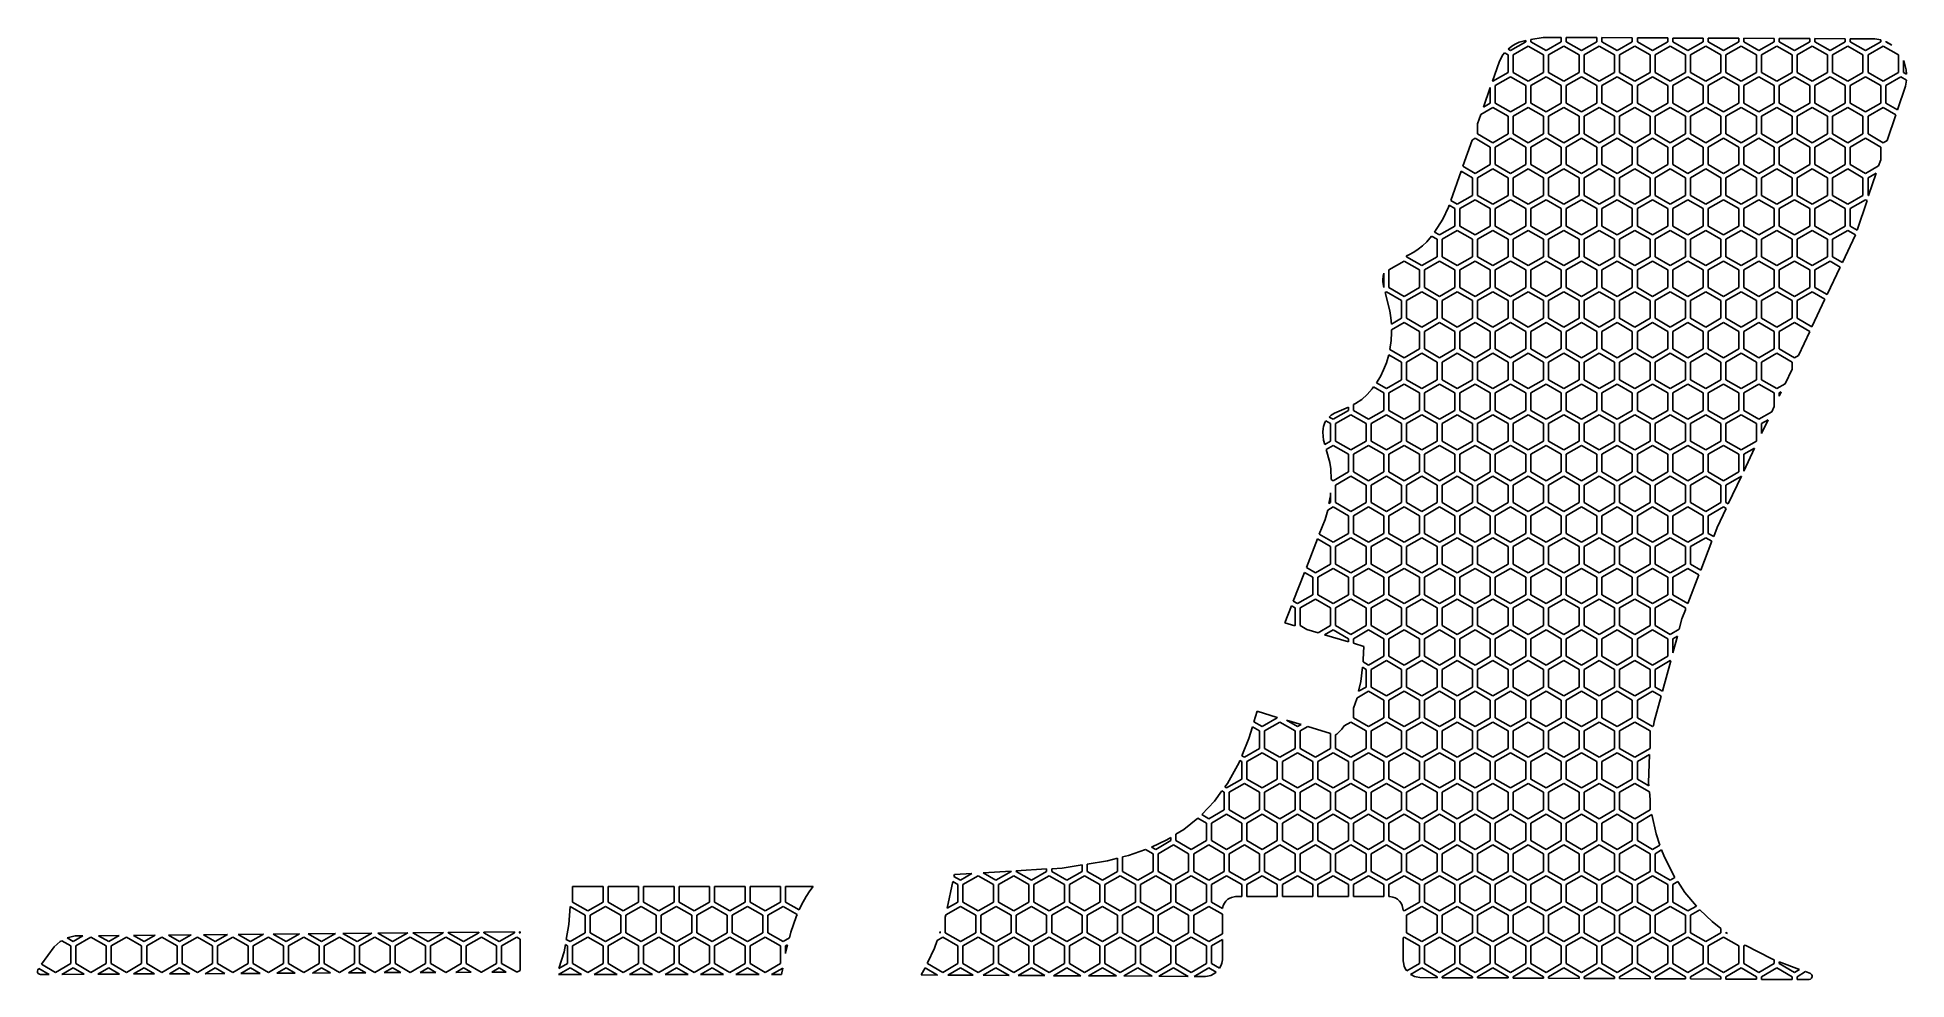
# Model space of a CAD drawing. Extents: x 7 to 193, y 72 to 166.
import ezdxf

# ---------------------------------------------------------------- set-up
doc = ezdxf.new("R2010")
doc.units = 0
doc.layers.get('0').update_dxf_attribs({"color": 5})

msp = doc.modelspace()

# ---------------------------------------------------------------- linework, layer by layer
for p, q in [((157, 165.62), (155.76, 165.4)), ((158.79, 165.62), (157, 165.62)), ((158.79, 165.19), (158.79, 165.62)), ((159.29, 165.61), (159.29, 165.19)), ((162.32, 165.6), (159.29, 165.61)), ((162.32, 165.19), (162.32, 165.6)), ((162.82, 165.6), (162.82, 165.19)), ((165.86, 165.58), (162.82, 165.6)), ((165.86, 165.19), (165.86, 165.58)), ((166.36, 165.58), (166.36, 165.19)), ((169.39, 165.57), (166.36, 165.58)), ((169.39, 165.19), (169.39, 165.57)), ((169.89, 165.56), (169.89, 165.19)), ((172.92, 165.55), (169.89, 165.56)), ((172.92, 165.19), (172.92, 165.55)), ((173.42, 165.55), (173.42, 165.19)), ((176.45, 165.53), (173.42, 165.55)), ((176.45, 165.19), (176.45, 165.53)), ((176.95, 165.53), (176.95, 165.19)), ((179.98, 165.52), (176.95, 165.53)), ((152.99, 163.88), (152.78, 163.52)), ((153.15, 164.08), (152.99, 163.88)), ((153.5, 163.88), (153.15, 164.08)), ((153.5, 162.13), (153.5, 163.88)), ((153.87, 164.75), (153.51, 164.46)), ((153.51, 164.46), (153.75, 164.32)), ((153.75, 164.32), (155.26, 165.19)), ((154.22, 164.96), (153.87, 164.75)), ((154, 163.88), (155.51, 164.76)), ((154, 162.13), (154, 163.88)), ((154.6, 165.14), (154.22, 164.96)), ((155, 165.26), (154.6, 165.14)), ((155.26, 165.31), (155, 165.26)), ((155.26, 165.19), (155.26, 165.31)), ((155.51, 164.76), (157.03, 163.88)), ((155.76, 165.4), (155.76, 165.19)), ((155.76, 165.19), (157.28, 164.32)), ((157.03, 163.88), (157.03, 162.13)), ((157.28, 164.32), (158.79, 165.19)), ((157.53, 163.88), (159.04, 164.76)), ((157.53, 162.13), (157.53, 163.88)), ((159.04, 164.76), (160.56, 163.88)), ((159.29, 165.19), (160.81, 164.32)), ((160.56, 163.88), (160.56, 162.13)), ((160.81, 164.32), (162.32, 165.19)), ((161.06, 163.88), (162.57, 164.76)), ((161.06, 162.13), (161.06, 163.88)), ((162.57, 164.76), (164.09, 163.88)), ((162.82, 165.19), (164.34, 164.32)), ((164.09, 163.88), (164.09, 162.13)), ((164.34, 164.32), (165.86, 165.19)), ((164.59, 163.88), (166.11, 164.76)), ((164.59, 162.13), (164.59, 163.88)), ((166.11, 164.76), (167.62, 163.88)), ((166.36, 165.19), (167.87, 164.32)), ((167.62, 163.88), (167.62, 162.13)), ((167.87, 164.32), (169.39, 165.19)), ((168.12, 163.88), (169.64, 164.76)), ((168.12, 162.13), (168.12, 163.88)), ((169.64, 164.76), (171.15, 163.88)), ((169.89, 165.19), (171.4, 164.32)), ((171.15, 163.88), (171.15, 162.13)), ((171.4, 164.32), (172.92, 165.19)), ((171.65, 163.88), (173.17, 164.76)), ((171.65, 162.13), (171.65, 163.88)), ((173.17, 164.76), (174.68, 163.88)), ((173.42, 165.19), (174.93, 164.32)), ((174.68, 163.88), (174.68, 162.13)), ((174.93, 164.32), (176.45, 165.19)), ((175.18, 163.88), (176.7, 164.76)), ((175.18, 162.13), (175.18, 163.88)), ((176.7, 164.76), (178.21, 163.88)), ((176.95, 165.19), (178.46, 164.32)), ((178.21, 163.88), (178.21, 162.13)), ((178.46, 164.32), (179.98, 165.19)), ((178.71, 163.88), (180.23, 164.76)), ((178.71, 162.13), (178.71, 163.88)), ((179.98, 165.19), (179.98, 165.52)), ((180.23, 164.76), (181.75, 163.88)), ((180.48, 165.51), (180.48, 165.19)), ((183.51, 165.5), (180.48, 165.51)), ((180.48, 165.19), (182, 164.32)), ((181.75, 163.88), (181.75, 162.13)), ((182, 164.32), (183.51, 165.19)), ((182.25, 163.88), (183.76, 164.76)), ((182.25, 162.13), (182.25, 163.88)), ((183.51, 165.19), (183.51, 165.5)), ((183.76, 164.76), (185.28, 163.88)), ((184.01, 165.5), (184.01, 165.19)), ((187.04, 165.48), (184.01, 165.5)), ((184.01, 165.19), (185.53, 164.32)), ((185.28, 163.88), (185.28, 162.13)), ((185.53, 164.32), (187.04, 165.19)), ((185.78, 163.88), (187.29, 164.76)), ((185.78, 162.13), (185.78, 163.88)), ((187.04, 165.19), (187.04, 165.48)), ((187.29, 164.76), (188.81, 163.88)), ((189.98, 165.47), (187.54, 165.48)), ((187.54, 165.48), (187.54, 165.19)), ((187.54, 165.19), (189.06, 164.32)), ((188.81, 163.88), (188.81, 162.13)), ((189.06, 164.32), (190.57, 165.19)), ((189.31, 163.88), (190.82, 164.76)), ((189.31, 162.13), (189.31, 163.88)), ((190.38, 165.42), (189.98, 165.47)), ((190.57, 165.38), (190.38, 165.42)), ((190.57, 165.19), (190.57, 165.38)), ((190.82, 164.76), (192.34, 163.88)), ((191.13, 165.18), (191.07, 165.2)), ((191.07, 165.2), (191.07, 165.19)), ((191.07, 165.19), (191.69, 164.84)), ((191.47, 164.99), (191.13, 165.18)), ((191.69, 164.84), (191.47, 164.99)), ((192.34, 163.88), (192.34, 162.13)), ((152.6, 163.14), (151.95, 161.27)), ((151.98, 161.26), (153.5, 162.13)), ((152.78, 163.52), (152.6, 163.14)), ((155.51, 161.26), (154, 162.13)), ((157.03, 162.13), (155.51, 161.26)), ((159.04, 161.26), (157.53, 162.13)), ((160.56, 162.13), (159.04, 161.26)), ((162.57, 161.26), (161.06, 162.13)), ((164.09, 162.13), (162.57, 161.26)), ((166.11, 161.26), (164.59, 162.13)), ((167.62, 162.13), (166.11, 161.26)), ((169.64, 161.26), (168.12, 162.13)), ((171.15, 162.13), (169.64, 161.26)), ((173.17, 161.26), (171.65, 162.13)), ((174.68, 162.13), (173.17, 161.26)), ((176.7, 161.26), (175.18, 162.13)), ((178.21, 162.13), (176.7, 161.26)), ((180.23, 161.26), (178.71, 162.13)), ((181.75, 162.13), (180.23, 161.26)), ((183.76, 161.26), (182.25, 162.13)), ((185.28, 162.13), (183.76, 161.26)), ((187.29, 161.26), (185.78, 162.13)), ((188.81, 162.13), (187.29, 161.26)), ((190.82, 161.26), (189.31, 162.13)), ((192.34, 162.13), (190.82, 161.26)), ((192.9, 163.18), (192.84, 163.32)), ((192.84, 163.32), (192.84, 162.13)), ((192.84, 162.13), (193.15, 161.95)), ((193.02, 162.8), (192.9, 163.18)), ((193.1, 162.4), (193.02, 162.8)), ((193.15, 161.95), (193.1, 162.4)), ((151.73, 160.64), (151.05, 158.68)), ((151.73, 159.07), (151.73, 160.64)), ((151.95, 161.27), (151.98, 161.26)), ((152.23, 160.82), (153.75, 161.7)), ((152.23, 159.07), (152.23, 160.82)), ((153.75, 161.7), (155.26, 160.82)), ((155.26, 160.82), (155.26, 159.07)), ((155.76, 160.82), (157.28, 161.7)), ((155.76, 159.07), (155.76, 160.82)), ((157.28, 161.7), (158.79, 160.82)), ((158.79, 160.82), (158.79, 159.07)), ((159.29, 160.82), (160.81, 161.7)), ((159.29, 159.07), (159.29, 160.82)), ((160.81, 161.7), (162.32, 160.82)), ((162.32, 160.82), (162.32, 159.07)), ((162.82, 160.82), (164.34, 161.7)), ((162.82, 159.07), (162.82, 160.82)), ((164.34, 161.7), (165.86, 160.82)), ((165.86, 160.82), (165.86, 159.07)), ((166.36, 160.82), (167.87, 161.7)), ((166.36, 159.07), (166.36, 160.82)), ((167.87, 161.7), (169.39, 160.82)), ((169.39, 160.82), (169.39, 159.07)), ((169.89, 160.82), (171.4, 161.7)), ((169.89, 159.07), (169.89, 160.82)), ((171.4, 161.7), (172.92, 160.82)), ((172.92, 160.82), (172.92, 159.07)), ((173.42, 160.82), (174.93, 161.7)), ((173.42, 159.07), (173.42, 160.82)), ((174.93, 161.7), (176.45, 160.82)), ((176.45, 160.82), (176.45, 159.07)), ((176.95, 160.82), (178.46, 161.7)), ((176.95, 159.07), (176.95, 160.82)), ((178.46, 161.7), (179.98, 160.82)), ((179.98, 160.82), (179.98, 159.07)), ((180.48, 160.82), (182, 161.7)), ((180.48, 159.07), (180.48, 160.82)), ((182, 161.7), (183.51, 160.82)), ((183.51, 160.82), (183.51, 159.07)), ((184.01, 160.82), (185.53, 161.7)), ((184.01, 159.07), (184.01, 160.82)), ((185.53, 161.7), (187.04, 160.82)), ((187.04, 160.82), (187.04, 159.07)), ((187.54, 160.82), (189.06, 161.7)), ((187.54, 159.07), (187.54, 160.82)), ((189.06, 161.7), (190.57, 160.82)), ((190.57, 160.82), (190.57, 159.07)), ((192.59, 161.7), (191.07, 160.82)), ((191.07, 160.82), (191.07, 159.07)), ((192.24, 158.4), (193.04, 160.77)), ((193.14, 161.38), (192.59, 161.7)), ((193.04, 160.77), (193.12, 161.18)), ((193.12, 161.18), (193.14, 161.38)), ((151.98, 158.64), (150.8, 157.96)), ((151.05, 158.68), (151.73, 159.07)), ((153.5, 157.77), (151.98, 158.64)), ((153.75, 158.2), (152.23, 159.07)), ((155.26, 159.07), (153.75, 158.2)), ((154, 157.77), (155.51, 158.64)), ((155.51, 158.64), (157.03, 157.77)), ((157.28, 158.2), (155.76, 159.07)), ((158.79, 159.07), (157.28, 158.2)), ((157.53, 157.77), (159.04, 158.64)), ((159.04, 158.64), (160.56, 157.77)), ((160.81, 158.2), (159.29, 159.07)), ((162.32, 159.07), (160.81, 158.2)), ((161.06, 157.77), (162.57, 158.64)), ((162.57, 158.64), (164.09, 157.77)), ((164.34, 158.2), (162.82, 159.07)), ((165.86, 159.07), (164.34, 158.2)), ((164.59, 157.77), (166.11, 158.64)), ((166.11, 158.64), (167.62, 157.77)), ((167.87, 158.2), (166.36, 159.07)), ((169.39, 159.07), (167.87, 158.2)), ((168.12, 157.77), (169.64, 158.64)), ((169.64, 158.64), (171.15, 157.77)), ((171.4, 158.2), (169.89, 159.07)), ((172.92, 159.07), (171.4, 158.2)), ((171.65, 157.77), (173.17, 158.64)), ((173.17, 158.64), (174.68, 157.77)), ((174.93, 158.2), (173.42, 159.07)), ((176.45, 159.07), (174.93, 158.2)), ((175.18, 157.77), (176.7, 158.64)), ((176.7, 158.64), (178.21, 157.77)), ((178.46, 158.2), (176.95, 159.07)), ((179.98, 159.07), (178.46, 158.2)), ((178.71, 157.77), (180.23, 158.64)), ((180.23, 158.64), (181.75, 157.77)), ((182, 158.2), (180.48, 159.07)), ((183.51, 159.07), (182, 158.2)), ((182.25, 157.77), (183.76, 158.64)), ((183.76, 158.64), (185.28, 157.77)), ((185.53, 158.2), (184.01, 159.07)), ((187.04, 159.07), (185.53, 158.2)), ((185.78, 157.77), (187.29, 158.64)), ((187.29, 158.64), (188.81, 157.77)), ((189.06, 158.2), (187.54, 159.07)), ((190.57, 159.07), (189.06, 158.2)), ((190.82, 158.64), (189.31, 157.77)), ((192.07, 157.92), (190.82, 158.64)), ((191.07, 159.07), (192.24, 158.4)), ((150.8, 157.96), (150.47, 157.01)), ((150.47, 157.01), (150.47, 156.02)), ((153.5, 156.02), (153.5, 157.77)), ((154, 156.02), (154, 157.77)), ((157.03, 157.77), (157.03, 156.02)), ((157.53, 156.02), (157.53, 157.77)), ((160.56, 157.77), (160.56, 156.02)), ((161.06, 156.02), (161.06, 157.77)), ((164.09, 157.77), (164.09, 156.02)), ((164.59, 156.02), (164.59, 157.77)), ((167.62, 157.77), (167.62, 156.02)), ((168.12, 156.02), (168.12, 157.77)), ((171.15, 157.77), (171.15, 156.02)), ((171.65, 156.02), (171.65, 157.77)), ((174.68, 157.77), (174.68, 156.02)), ((175.18, 156.02), (175.18, 157.77)), ((178.21, 157.77), (178.21, 156.02)), ((178.71, 156.02), (178.71, 157.77)), ((181.75, 157.77), (181.75, 156.02)), ((182.25, 156.02), (182.25, 157.77)), ((185.28, 157.77), (185.28, 156.02)), ((185.78, 156.02), (185.78, 157.77)), ((188.81, 157.77), (188.81, 156.02)), ((189.31, 157.77), (189.31, 156.02)), ((191.22, 155.37), (192.07, 157.92)), ((149.91, 155.4), (148.99, 152.79)), ((150.22, 155.58), (149.91, 155.4)), ((151.73, 154.71), (150.22, 155.58)), ((150.47, 156.02), (151.98, 155.14)), ((151.73, 152.96), (151.73, 154.71)), ((151.98, 155.14), (153.5, 156.02)), ((152.23, 154.71), (153.75, 155.58)), ((152.23, 152.96), (152.23, 154.71)), ((153.75, 155.58), (155.26, 154.71)), ((155.51, 155.14), (154, 156.02)), ((155.26, 154.71), (155.26, 152.96)), ((157.03, 156.02), (155.51, 155.14)), ((155.76, 154.71), (157.28, 155.58)), ((155.76, 152.96), (155.76, 154.71)), ((157.28, 155.58), (158.79, 154.71)), ((159.04, 155.14), (157.53, 156.02)), ((158.79, 154.71), (158.79, 152.96)), ((160.56, 156.02), (159.04, 155.14)), ((159.29, 154.71), (160.81, 155.58)), ((159.29, 152.96), (159.29, 154.71)), ((160.81, 155.58), (162.32, 154.71)), ((162.57, 155.14), (161.06, 156.02)), ((162.32, 154.71), (162.32, 152.96)), ((164.09, 156.02), (162.57, 155.14)), ((162.82, 154.71), (164.34, 155.58)), ((162.82, 152.96), (162.82, 154.71)), ((164.34, 155.58), (165.86, 154.71)), ((166.11, 155.14), (164.59, 156.02)), ((165.86, 154.71), (165.86, 152.96)), ((167.62, 156.02), (166.11, 155.14)), ((166.36, 154.71), (167.87, 155.58)), ((166.36, 152.96), (166.36, 154.71)), ((167.87, 155.58), (169.39, 154.71)), ((169.64, 155.14), (168.12, 156.02)), ((169.39, 154.71), (169.39, 152.96)), ((171.15, 156.02), (169.64, 155.14)), ((169.89, 154.71), (171.4, 155.58)), ((169.89, 152.96), (169.89, 154.71)), ((171.4, 155.58), (172.92, 154.71)), ((173.17, 155.14), (171.65, 156.02)), ((172.92, 154.71), (172.92, 152.96)), ((174.68, 156.02), (173.17, 155.14)), ((173.42, 154.71), (174.93, 155.58)), ((173.42, 152.96), (173.42, 154.71)), ((174.93, 155.58), (176.45, 154.71)), ((176.7, 155.14), (175.18, 156.02)), ((176.45, 154.71), (176.45, 152.96)), ((178.21, 156.02), (176.7, 155.14)), ((176.95, 154.71), (178.46, 155.58)), ((176.95, 152.96), (176.95, 154.71)), ((178.46, 155.58), (179.98, 154.71)), ((180.23, 155.14), (178.71, 156.02)), ((179.98, 154.71), (179.98, 152.96)), ((181.75, 156.02), (180.23, 155.14)), ((180.48, 154.71), (182, 155.58)), ((180.48, 152.96), (180.48, 154.71)), ((182, 155.58), (183.51, 154.71)), ((183.76, 155.14), (182.25, 156.02)), ((183.51, 154.71), (183.51, 152.96)), ((185.28, 156.02), (183.76, 155.14)), ((184.01, 154.71), (185.53, 155.58)), ((184.01, 152.96), (184.01, 154.71)), ((185.53, 155.58), (187.04, 154.71)), ((187.29, 155.14), (185.78, 156.02)), ((187.04, 154.71), (187.04, 152.96)), ((188.81, 156.02), (187.29, 155.14)), ((189.06, 155.58), (187.54, 154.71)), ((187.54, 154.71), (187.54, 152.96)), ((190.57, 154.71), (189.06, 155.58)), ((189.31, 156.02), (190.82, 155.14)), ((190.57, 153.45), (190.57, 154.71)), ((190.82, 155.14), (191.22, 155.37)), ((148.99, 152.79), (150.22, 152.08)), ((150.22, 152.08), (151.73, 152.96)), ((150.47, 151.65), (151.98, 152.53)), ((151.98, 152.53), (153.5, 151.65)), ((153.75, 152.08), (152.23, 152.96)), ((155.26, 152.96), (153.75, 152.08)), ((154, 151.65), (155.51, 152.53)), ((155.51, 152.53), (157.03, 151.65)), ((157.28, 152.08), (155.76, 152.96)), ((158.79, 152.96), (157.28, 152.08)), ((157.53, 151.65), (159.04, 152.53)), ((159.04, 152.53), (160.56, 151.65)), ((160.81, 152.08), (159.29, 152.96)), ((162.32, 152.96), (160.81, 152.08)), ((161.06, 151.65), (162.57, 152.53)), ((162.57, 152.53), (164.09, 151.65)), ((164.34, 152.08), (162.82, 152.96)), ((165.86, 152.96), (164.34, 152.08)), ((164.59, 151.65), (166.11, 152.53)), ((166.11, 152.53), (167.62, 151.65)), ((167.87, 152.08), (166.36, 152.96)), ((169.39, 152.96), (167.87, 152.08)), ((168.12, 151.65), (169.64, 152.53)), ((169.64, 152.53), (171.15, 151.65)), ((171.4, 152.08), (169.89, 152.96)), ((172.92, 152.96), (171.4, 152.08)), ((171.65, 151.65), (173.17, 152.53)), ((173.17, 152.53), (174.68, 151.65)), ((174.93, 152.08), (173.42, 152.96)), ((176.45, 152.96), (174.93, 152.08)), ((175.18, 151.65), (176.7, 152.53)), ((176.7, 152.53), (178.21, 151.65)), ((178.46, 152.08), (176.95, 152.96)), ((179.98, 152.96), (178.46, 152.08)), ((178.71, 151.65), (180.23, 152.53)), ((180.23, 152.53), (181.75, 151.65)), ((182, 152.08), (180.48, 152.96)), ((183.51, 152.96), (182, 152.08)), ((182.25, 151.65), (183.76, 152.53)), ((183.76, 152.53), (185.28, 151.65)), ((185.53, 152.08), (184.01, 152.96)), ((187.04, 152.96), (185.53, 152.08)), ((185.78, 151.65), (187.29, 152.53)), ((187.29, 152.53), (188.81, 151.65)), ((187.54, 152.96), (189.06, 152.08)), ((189.06, 152.08), (190.37, 152.84)), ((190.37, 152.84), (190.57, 153.45)), ((148.83, 152.31), (147.81, 149.39)), ((149.97, 151.65), (148.83, 152.31)), ((149.97, 149.9), (149.97, 151.65)), ((150.47, 149.9), (150.47, 151.65)), ((153.5, 151.65), (153.5, 149.9)), ((154, 149.9), (154, 151.65)), ((157.03, 151.65), (157.03, 149.9)), ((157.53, 149.9), (157.53, 151.65)), ((160.56, 151.65), (160.56, 149.9)), ((161.06, 149.9), (161.06, 151.65)), ((164.09, 151.65), (164.09, 149.9)), ((164.59, 149.9), (164.59, 151.65)), ((167.62, 151.65), (167.62, 149.9)), ((168.12, 149.9), (168.12, 151.65)), ((171.15, 151.65), (171.15, 149.9)), ((171.65, 149.9), (171.65, 151.65)), ((174.68, 151.65), (174.68, 149.9)), ((175.18, 149.9), (175.18, 151.65)), ((178.21, 151.65), (178.21, 149.9)), ((178.71, 149.9), (178.71, 151.65)), ((181.75, 151.65), (181.75, 149.9)), ((182.25, 149.9), (182.25, 151.65)), ((185.28, 151.65), (185.28, 149.9)), ((185.78, 149.9), (185.78, 151.65)), ((188.81, 151.65), (188.81, 149.9)), ((190.13, 152.12), (189.31, 151.65)), ((189.31, 151.65), (189.31, 149.9)), ((189.37, 149.87), (190.13, 152.12)), ((147.65, 148.91), (147.58, 148.74)), ((148.2, 148.59), (147.65, 148.91)), ((147.81, 149.39), (148.45, 149.03)), ((148.45, 149.03), (149.97, 149.9)), ((148.7, 148.59), (150.22, 149.47)), ((150.22, 149.47), (151.73, 148.59)), ((151.98, 149.03), (150.47, 149.9)), ((153.5, 149.9), (151.98, 149.03)), ((152.23, 148.59), (153.75, 149.47)), ((153.75, 149.47), (155.26, 148.59)), ((155.51, 149.03), (154, 149.9)), ((157.03, 149.9), (155.51, 149.03)), ((155.76, 148.59), (157.28, 149.47)), ((157.28, 149.47), (158.79, 148.59)), ((159.04, 149.03), (157.53, 149.9)), ((160.56, 149.9), (159.04, 149.03)), ((159.29, 148.59), (160.81, 149.47)), ((160.81, 149.47), (162.32, 148.59)), ((162.57, 149.03), (161.06, 149.9)), ((164.09, 149.9), (162.57, 149.03)), ((162.82, 148.59), (164.34, 149.47)), ((164.34, 149.47), (165.86, 148.59)), ((166.11, 149.03), (164.59, 149.9)), ((167.62, 149.9), (166.11, 149.03)), ((166.36, 148.59), (167.87, 149.47)), ((167.87, 149.47), (169.39, 148.59)), ((169.64, 149.03), (168.12, 149.9)), ((171.15, 149.9), (169.64, 149.03)), ((169.89, 148.59), (171.4, 149.47)), ((171.4, 149.47), (172.92, 148.59)), ((173.17, 149.03), (171.65, 149.9)), ((174.68, 149.9), (173.17, 149.03)), ((173.42, 148.59), (174.93, 149.47)), ((174.93, 149.47), (176.45, 148.59)), ((176.7, 149.03), (175.18, 149.9)), ((178.21, 149.9), (176.7, 149.03)), ((176.95, 148.59), (178.46, 149.47)), ((178.46, 149.47), (179.98, 148.59)), ((180.23, 149.03), (178.71, 149.9)), ((181.75, 149.9), (180.23, 149.03)), ((180.48, 148.59), (182, 149.47)), ((182, 149.47), (183.51, 148.59)), ((183.76, 149.03), (182.25, 149.9)), ((185.28, 149.9), (183.76, 149.03)), ((184.01, 148.59), (185.53, 149.47)), ((185.53, 149.47), (187.04, 148.59)), ((187.29, 149.03), (185.78, 149.9)), ((188.81, 149.9), (187.29, 149.03)), ((189.06, 149.47), (187.54, 148.59)), ((188.22, 146.45), (189.21, 149.38)), ((189.21, 149.38), (189.06, 149.47)), ((189.31, 149.9), (189.37, 149.87)), ((147, 147.54), (146.19, 146.25)), ((147.58, 148.74), (147, 147.54)), ((148.2, 146.84), (148.2, 148.59)), ((148.7, 146.84), (148.7, 148.59)), ((151.73, 148.59), (151.73, 146.84)), ((152.23, 146.84), (152.23, 148.59)), ((155.26, 148.59), (155.26, 146.84)), ((155.76, 146.84), (155.76, 148.59)), ((158.79, 148.59), (158.79, 146.84)), ((159.29, 146.84), (159.29, 148.59)), ((162.32, 148.59), (162.32, 146.84)), ((162.82, 146.84), (162.82, 148.59)), ((165.86, 148.59), (165.86, 146.84)), ((166.36, 146.84), (166.36, 148.59)), ((169.39, 148.59), (169.39, 146.84)), ((169.89, 146.84), (169.89, 148.59)), ((172.92, 148.59), (172.92, 146.84)), ((173.42, 146.84), (173.42, 148.59)), ((176.45, 148.59), (176.45, 146.84)), ((176.95, 146.84), (176.95, 148.59)), ((179.98, 148.59), (179.98, 146.84)), ((180.48, 146.84), (180.48, 148.59)), ((183.51, 148.59), (183.51, 146.84)), ((184.01, 146.84), (184.01, 148.59)), ((187.04, 148.59), (187.04, 146.84)), ((187.54, 148.59), (187.54, 146.84)), ((145.4, 145.27), (144.99, 144.88)), ((145.88, 145.85), (145.4, 145.27)), ((146.43, 145.54), (145.88, 145.85)), ((146.19, 146.25), (146.68, 145.97)), ((146.43, 143.79), (146.43, 145.54)), ((146.68, 145.97), (148.2, 146.84)), ((146.93, 145.54), (148.45, 146.41)), ((146.93, 143.79), (146.93, 145.54)), ((148.45, 146.41), (149.97, 145.54)), ((150.22, 145.97), (148.7, 146.84)), ((149.97, 145.54), (149.97, 143.79)), ((151.73, 146.84), (150.22, 145.97)), ((150.47, 145.54), (151.98, 146.41)), ((150.47, 143.79), (150.47, 145.54)), ((151.98, 146.41), (153.5, 145.54)), ((153.75, 145.97), (152.23, 146.84)), ((153.5, 145.54), (153.5, 143.79)), ((155.26, 146.84), (153.75, 145.97)), ((154, 145.54), (155.51, 146.41)), ((154, 143.79), (154, 145.54)), ((155.51, 146.41), (157.03, 145.54)), ((157.28, 145.97), (155.76, 146.84)), ((157.03, 145.54), (157.03, 143.79)), ((158.79, 146.84), (157.28, 145.97)), ((157.53, 145.54), (159.04, 146.41)), ((157.53, 143.79), (157.53, 145.54)), ((159.04, 146.41), (160.56, 145.54)), ((160.81, 145.97), (159.29, 146.84)), ((160.56, 145.54), (160.56, 143.79)), ((162.32, 146.84), (160.81, 145.97)), ((161.06, 145.54), (162.57, 146.41)), ((161.06, 143.79), (161.06, 145.54)), ((162.57, 146.41), (164.09, 145.54)), ((164.34, 145.97), (162.82, 146.84)), ((164.09, 145.54), (164.09, 143.79)), ((165.86, 146.84), (164.34, 145.97)), ((164.59, 145.54), (166.11, 146.41)), ((164.59, 143.79), (164.59, 145.54)), ((166.11, 146.41), (167.62, 145.54)), ((167.87, 145.97), (166.36, 146.84)), ((167.62, 145.54), (167.62, 143.79)), ((169.39, 146.84), (167.87, 145.97)), ((168.12, 145.54), (169.64, 146.41)), ((168.12, 143.79), (168.12, 145.54)), ((169.64, 146.41), (171.15, 145.54)), ((171.4, 145.97), (169.89, 146.84)), ((171.15, 145.54), (171.15, 143.79)), ((172.92, 146.84), (171.4, 145.97)), ((171.65, 145.54), (173.17, 146.41)), ((171.65, 143.79), (171.65, 145.54)), ((173.17, 146.41), (174.68, 145.54)), ((174.93, 145.97), (173.42, 146.84)), ((174.68, 145.54), (174.68, 143.79)), ((176.45, 146.84), (174.93, 145.97)), ((175.18, 145.54), (176.7, 146.41)), ((175.18, 143.79), (175.18, 145.54)), ((176.7, 146.41), (178.21, 145.54)), ((178.46, 145.97), (176.95, 146.84)), ((178.21, 145.54), (178.21, 143.79)), ((179.98, 146.84), (178.46, 145.97)), ((178.71, 145.54), (180.23, 146.41)), ((178.71, 143.79), (178.71, 145.54)), ((180.23, 146.41), (181.75, 145.54)), ((182, 145.97), (180.48, 146.84)), ((181.75, 145.54), (181.75, 143.79)), ((183.51, 146.84), (182, 145.97)), ((182.25, 145.54), (183.76, 146.41)), ((182.25, 143.79), (182.25, 145.54)), ((183.76, 146.41), (185.28, 145.54)), ((185.53, 145.97), (184.01, 146.84)), ((185.28, 145.54), (185.28, 143.79)), ((187.04, 146.84), (185.53, 145.97)), ((187.29, 146.41), (185.78, 145.54)), ((185.78, 145.54), (185.78, 143.79)), ((186.76, 143.22), (188.05, 145.97)), ((188.05, 145.97), (187.29, 146.41)), ((187.54, 146.84), (188.22, 146.45)), ((141.64, 142.48), (143.15, 143.35)), ((143.15, 143.35), (144.67, 142.48)), ((143.64, 143.99), (143.4, 143.89)), ((143.4, 143.89), (143.4, 143.79)), ((143.4, 143.79), (144.92, 142.91)), ((144.11, 144.24), (143.64, 143.99)), ((144.56, 144.54), (144.11, 144.24)), ((144.99, 144.88), (144.56, 144.54)), ((144.92, 142.91), (146.43, 143.79)), ((145.17, 142.48), (146.68, 143.35)), ((146.68, 143.35), (148.2, 142.48)), ((148.45, 142.91), (146.93, 143.79)), ((149.97, 143.79), (148.45, 142.91)), ((148.7, 142.48), (150.22, 143.35)), ((150.22, 143.35), (151.73, 142.48)), ((151.98, 142.91), (150.47, 143.79)), ((153.5, 143.79), (151.98, 142.91)), ((152.23, 142.48), (153.75, 143.35)), ((153.75, 143.35), (155.26, 142.48)), ((155.51, 142.91), (154, 143.79)), ((157.03, 143.79), (155.51, 142.91)), ((155.76, 142.48), (157.28, 143.35)), ((157.28, 143.35), (158.79, 142.48)), ((159.04, 142.91), (157.53, 143.79)), ((160.56, 143.79), (159.04, 142.91)), ((159.29, 142.48), (160.81, 143.35)), ((160.81, 143.35), (162.32, 142.48)), ((162.57, 142.91), (161.06, 143.79)), ((164.09, 143.79), (162.57, 142.91)), ((162.82, 142.48), (164.34, 143.35)), ((164.34, 143.35), (165.86, 142.48)), ((166.11, 142.91), (164.59, 143.79)), ((167.62, 143.79), (166.11, 142.91)), ((166.36, 142.48), (167.87, 143.35)), ((167.87, 143.35), (169.39, 142.48)), ((169.64, 142.91), (168.12, 143.79)), ((171.15, 143.79), (169.64, 142.91)), ((169.89, 142.48), (171.4, 143.35)), ((171.4, 143.35), (172.92, 142.48)), ((173.17, 142.91), (171.65, 143.79)), ((174.68, 143.79), (173.17, 142.91)), ((173.42, 142.48), (174.93, 143.35)), ((174.93, 143.35), (176.45, 142.48)), ((176.7, 142.91), (175.18, 143.79)), ((178.21, 143.79), (176.7, 142.91)), ((176.95, 142.48), (178.46, 143.35)), ((178.46, 143.35), (179.98, 142.48)), ((180.23, 142.91), (178.71, 143.79)), ((181.75, 143.79), (180.23, 142.91)), ((180.48, 142.48), (182, 143.35)), ((182, 143.35), (183.51, 142.48)), ((183.76, 142.91), (182.25, 143.79)), ((185.28, 143.79), (183.76, 142.91)), ((185.53, 143.35), (184.01, 142.48)), ((186.54, 142.77), (185.53, 143.35)), ((185.78, 143.79), (186.76, 143.22)), ((141.07, 141.87), (141.03, 141.48)), ((141.03, 141.48), (141.04, 141.29)), ((141.14, 142.16), (141.07, 141.87)), ((141.13, 140.72), (141.14, 142.16)), ((141.64, 140.73), (141.64, 142.48)), ((144.67, 142.48), (144.67, 140.73)), ((145.17, 140.73), (145.17, 142.48)), ((148.2, 142.48), (148.2, 140.73)), ((148.7, 140.73), (148.7, 142.48)), ((151.73, 142.48), (151.73, 140.73)), ((152.23, 140.73), (152.23, 142.48)), ((155.26, 142.48), (155.26, 140.73)), ((155.76, 140.73), (155.76, 142.48)), ((158.79, 142.48), (158.79, 140.73)), ((159.29, 140.73), (159.29, 142.48)), ((162.32, 142.48), (162.32, 140.73)), ((162.82, 140.73), (162.82, 142.48)), ((165.86, 142.48), (165.86, 140.73)), ((166.36, 140.73), (166.36, 142.48)), ((169.39, 142.48), (169.39, 140.73)), ((169.89, 140.73), (169.89, 142.48)), ((172.92, 142.48), (172.92, 140.73)), ((173.42, 140.73), (173.42, 142.48)), ((176.45, 142.48), (176.45, 140.73)), ((176.95, 140.73), (176.95, 142.48)), ((179.98, 142.48), (179.98, 140.73)), ((180.48, 140.73), (180.48, 142.48)), ((183.51, 142.48), (183.51, 140.73)), ((184.01, 142.48), (184.01, 140.73)), ((185.24, 140.02), (186.54, 142.77)), ((141.04, 141.29), (141.09, 140.89)), ((141.09, 140.89), (141.13, 140.72)), ((141.39, 140.29), (141.26, 140.22)), ((141.26, 140.22), (141.74, 138.42)), ((142.9, 139.42), (141.39, 140.29)), ((143.15, 139.85), (141.64, 140.73)), ((144.67, 140.73), (143.15, 139.85)), ((143.4, 139.42), (144.92, 140.29)), ((144.92, 140.29), (146.43, 139.42)), ((146.68, 139.85), (145.17, 140.73)), ((148.2, 140.73), (146.68, 139.85)), ((146.93, 139.42), (148.45, 140.29)), ((148.45, 140.29), (149.97, 139.42)), ((150.22, 139.85), (148.7, 140.73)), ((151.73, 140.73), (150.22, 139.85)), ((150.47, 139.42), (151.98, 140.29)), ((151.98, 140.29), (153.5, 139.42)), ((153.75, 139.85), (152.23, 140.73)), ((155.26, 140.73), (153.75, 139.85)), ((154, 139.42), (155.51, 140.29)), ((155.51, 140.29), (157.03, 139.42)), ((157.28, 139.85), (155.76, 140.73)), ((158.79, 140.73), (157.28, 139.85)), ((157.53, 139.42), (159.04, 140.29)), ((159.04, 140.29), (160.56, 139.42)), ((160.81, 139.85), (159.29, 140.73)), ((162.32, 140.73), (160.81, 139.85)), ((161.06, 139.42), (162.57, 140.29)), ((162.57, 140.29), (164.09, 139.42)), ((164.34, 139.85), (162.82, 140.73)), ((165.86, 140.73), (164.34, 139.85)), ((164.59, 139.42), (166.11, 140.29)), ((166.11, 140.29), (167.62, 139.42)), ((167.87, 139.85), (166.36, 140.73)), ((169.39, 140.73), (167.87, 139.85)), ((168.12, 139.42), (169.64, 140.29)), ((169.64, 140.29), (171.15, 139.42)), ((171.4, 139.85), (169.89, 140.73)), ((172.92, 140.73), (171.4, 139.85)), ((171.65, 139.42), (173.17, 140.29)), ((173.17, 140.29), (174.68, 139.42)), ((174.93, 139.85), (173.42, 140.73)), ((176.45, 140.73), (174.93, 139.85)), ((175.18, 139.42), (176.7, 140.29)), ((176.7, 140.29), (178.21, 139.42)), ((178.46, 139.85), (176.95, 140.73)), ((179.98, 140.73), (178.46, 139.85)), ((178.71, 139.42), (180.23, 140.29)), ((180.23, 140.29), (181.75, 139.42)), ((182, 139.85), (180.48, 140.73)), ((183.51, 140.73), (182, 139.85)), ((183.76, 140.29), (182.25, 139.42)), ((183.73, 136.81), (185.03, 139.56)), ((185.03, 139.56), (183.76, 140.29)), ((184.01, 140.73), (185.24, 140.02)), ((141.74, 138.42), (141.85, 137.7)), ((141.85, 137.7), (141.9, 137.09)), ((141.9, 137.09), (142.9, 137.67)), ((142.9, 137.67), (142.9, 139.42)), ((143.4, 137.67), (143.4, 139.42)), ((144.92, 136.79), (143.4, 137.67)), ((146.43, 137.67), (144.92, 136.79)), ((146.43, 139.42), (146.43, 137.67)), ((146.93, 137.67), (146.93, 139.42)), ((148.45, 136.79), (146.93, 137.67)), ((149.97, 137.67), (148.45, 136.79)), ((149.97, 139.42), (149.97, 137.67)), ((150.47, 137.67), (150.47, 139.42)), ((151.98, 136.79), (150.47, 137.67)), ((153.5, 137.67), (151.98, 136.79)), ((153.5, 139.42), (153.5, 137.67)), ((154, 137.67), (154, 139.42)), ((155.51, 136.79), (154, 137.67)), ((157.03, 137.67), (155.51, 136.79)), ((157.03, 139.42), (157.03, 137.67)), ((157.53, 137.67), (157.53, 139.42)), ((159.04, 136.79), (157.53, 137.67)), ((160.56, 137.67), (159.04, 136.79)), ((160.56, 139.42), (160.56, 137.67)), ((161.06, 137.67), (161.06, 139.42)), ((162.57, 136.79), (161.06, 137.67)), ((164.09, 137.67), (162.57, 136.79)), ((164.09, 139.42), (164.09, 137.67)), ((164.59, 137.67), (164.59, 139.42)), ((166.11, 136.79), (164.59, 137.67)), ((167.62, 137.67), (166.11, 136.79)), ((167.62, 139.42), (167.62, 137.67)), ((168.12, 137.67), (168.12, 139.42)), ((169.64, 136.79), (168.12, 137.67)), ((171.15, 137.67), (169.64, 136.79)), ((171.15, 139.42), (171.15, 137.67)), ((171.65, 137.67), (171.65, 139.42)), ((173.17, 136.79), (171.65, 137.67)), ((174.68, 137.67), (173.17, 136.79)), ((174.68, 139.42), (174.68, 137.67)), ((175.18, 137.67), (175.18, 139.42)), ((176.7, 136.79), (175.18, 137.67)), ((178.21, 137.67), (176.7, 136.79)), ((178.21, 139.42), (178.21, 137.67)), ((178.71, 137.67), (178.71, 139.42)), ((180.23, 136.79), (178.71, 137.67)), ((181.75, 137.67), (180.23, 136.79)), ((181.75, 139.42), (181.75, 137.67)), ((182.25, 139.42), (182.25, 137.67)), ((182.25, 137.67), (183.73, 136.81)), ((141.91, 136.21), (141.86, 135.46)), ((143.15, 137.24), (141.91, 136.52)), ((141.91, 136.52), (141.91, 136.21)), ((144.67, 136.36), (143.15, 137.24)), ((144.67, 134.61), (144.67, 136.36)), ((145.17, 136.36), (146.68, 137.24)), ((145.17, 134.61), (145.17, 136.36)), ((146.68, 137.24), (148.2, 136.36)), ((148.2, 136.36), (148.2, 134.61)), ((148.7, 136.36), (150.22, 137.24)), ((148.7, 134.61), (148.7, 136.36)), ((150.22, 137.24), (151.73, 136.36)), ((151.73, 136.36), (151.73, 134.61)), ((152.23, 136.36), (153.75, 137.24)), ((152.23, 134.61), (152.23, 136.36)), ((153.75, 137.24), (155.26, 136.36)), ((155.26, 136.36), (155.26, 134.61)), ((155.76, 136.36), (157.28, 137.24)), ((155.76, 134.61), (155.76, 136.36)), ((157.28, 137.24), (158.79, 136.36)), ((158.79, 136.36), (158.79, 134.61)), ((159.29, 136.36), (160.81, 137.24)), ((159.29, 134.61), (159.29, 136.36)), ((160.81, 137.24), (162.32, 136.36)), ((162.32, 136.36), (162.32, 134.61)), ((162.82, 136.36), (164.34, 137.24)), ((162.82, 134.61), (162.82, 136.36)), ((164.34, 137.24), (165.86, 136.36)), ((165.86, 136.36), (165.86, 134.61)), ((166.36, 136.36), (167.87, 137.24)), ((166.36, 134.61), (166.36, 136.36)), ((167.87, 137.24), (169.39, 136.36)), ((169.39, 136.36), (169.39, 134.61)), ((169.89, 136.36), (171.4, 137.24)), ((169.89, 134.61), (169.89, 136.36)), ((171.4, 137.24), (172.92, 136.36)), ((172.92, 136.36), (172.92, 134.61)), ((173.42, 136.36), (174.93, 137.24)), ((173.42, 134.61), (173.42, 136.36)), ((174.93, 137.24), (176.45, 136.36)), ((176.45, 136.36), (176.45, 134.61)), ((176.95, 136.36), (178.46, 137.24)), ((176.95, 134.61), (176.95, 136.36)), ((178.46, 137.24), (179.98, 136.36)), ((179.98, 136.36), (179.98, 134.61)), ((182, 137.24), (180.48, 136.36)), ((180.48, 136.36), (180.48, 134.61)), ((183.51, 136.35), (182, 137.24)), ((182.38, 133.96), (183.51, 136.35)), ((141.62, 134.04), (141.39, 133.24)), ((142.9, 133.3), (141.62, 134.04)), ((141.86, 135.46), (141.73, 134.56)), ((141.73, 134.56), (143.15, 133.74)), ((143.15, 133.74), (144.67, 134.61)), ((143.4, 133.3), (144.92, 134.18)), ((144.92, 134.18), (146.43, 133.3)), ((146.68, 133.74), (145.17, 134.61)), ((148.2, 134.61), (146.68, 133.74)), ((146.93, 133.3), (148.45, 134.18)), ((148.45, 134.18), (149.97, 133.3)), ((150.22, 133.74), (148.7, 134.61)), ((151.73, 134.61), (150.22, 133.74)), ((150.47, 133.3), (151.98, 134.18)), ((151.98, 134.18), (153.5, 133.3)), ((153.75, 133.74), (152.23, 134.61)), ((155.26, 134.61), (153.75, 133.74)), ((154, 133.3), (155.51, 134.18)), ((155.51, 134.18), (157.03, 133.3)), ((157.28, 133.74), (155.76, 134.61)), ((158.79, 134.61), (157.28, 133.74)), ((157.53, 133.3), (159.04, 134.18)), ((159.04, 134.18), (160.56, 133.3)), ((160.81, 133.74), (159.29, 134.61)), ((162.32, 134.61), (160.81, 133.74)), ((161.06, 133.3), (162.57, 134.18)), ((162.57, 134.18), (164.09, 133.3)), ((164.34, 133.74), (162.82, 134.61)), ((165.86, 134.61), (164.34, 133.74)), ((164.59, 133.3), (166.11, 134.18)), ((166.11, 134.18), (167.62, 133.3)), ((167.87, 133.74), (166.36, 134.61)), ((169.39, 134.61), (167.87, 133.74)), ((168.12, 133.3), (169.64, 134.18)), ((169.64, 134.18), (171.15, 133.3)), ((171.4, 133.74), (169.89, 134.61)), ((172.92, 134.61), (171.4, 133.74)), ((171.65, 133.3), (173.17, 134.18)), ((173.17, 134.18), (174.68, 133.3)), ((174.93, 133.74), (173.42, 134.61)), ((176.45, 134.61), (174.93, 133.74)), ((175.18, 133.3), (176.7, 134.18)), ((176.7, 134.18), (178.21, 133.3)), ((178.46, 133.74), (176.95, 134.61)), ((179.98, 134.61), (178.46, 133.74)), ((180.23, 134.18), (178.71, 133.3)), ((181.75, 133.3), (180.23, 134.18)), ((180.48, 134.61), (182, 133.74)), ((182, 133.74), (182.38, 133.96)), ((141.12, 132.54), (140.79, 131.86)), ((141.39, 133.24), (141.12, 132.54)), ((142.9, 131.55), (142.9, 133.3)), ((143.4, 131.55), (143.4, 133.3)), ((146.43, 133.3), (146.43, 131.55)), ((146.93, 131.55), (146.93, 133.3)), ((149.97, 133.3), (149.97, 131.55)), ((150.47, 131.55), (150.47, 133.3)), ((153.5, 133.3), (153.5, 131.55)), ((154, 131.55), (154, 133.3)), ((157.03, 133.3), (157.03, 131.55)), ((157.53, 131.55), (157.53, 133.3)), ((160.56, 133.3), (160.56, 131.55)), ((161.06, 131.55), (161.06, 133.3)), ((164.09, 133.3), (164.09, 131.55)), ((164.59, 131.55), (164.59, 133.3)), ((167.62, 133.3), (167.62, 131.55)), ((168.12, 131.55), (168.12, 133.3)), ((171.15, 133.3), (171.15, 131.55)), ((171.65, 131.55), (171.65, 133.3)), ((174.68, 133.3), (174.68, 131.55)), ((175.18, 131.55), (175.18, 133.3)), ((178.21, 133.3), (178.21, 131.55)), ((178.71, 133.3), (178.71, 131.55)), ((181.06, 131.15), (181.75, 132.61)), ((181.75, 132.61), (181.75, 133.3)), ((139.98, 130.63), (139.49, 130.09)), ((140.12, 130.83), (139.98, 130.63)), ((141.14, 130.24), (140.12, 130.83)), ((140.79, 131.86), (140.42, 131.24)), ((140.42, 131.24), (141.39, 130.68)), ((141.14, 128.49), (141.14, 130.24)), ((141.39, 130.68), (142.9, 131.55)), ((141.64, 130.24), (143.15, 131.12)), ((141.64, 128.49), (141.64, 130.24)), ((143.15, 131.12), (144.67, 130.24)), ((144.92, 130.68), (143.4, 131.55)), ((144.67, 130.24), (144.67, 128.49)), ((146.43, 131.55), (144.92, 130.68)), ((145.17, 130.24), (146.68, 131.12)), ((145.17, 128.49), (145.17, 130.24)), ((146.68, 131.12), (148.2, 130.24)), ((148.45, 130.68), (146.93, 131.55)), ((148.2, 130.24), (148.2, 128.49)), ((149.97, 131.55), (148.45, 130.68)), ((148.7, 130.24), (150.22, 131.12)), ((148.7, 128.49), (148.7, 130.24)), ((150.22, 131.12), (151.73, 130.24)), ((151.98, 130.68), (150.47, 131.55)), ((151.73, 130.24), (151.73, 128.49)), ((153.5, 131.55), (151.98, 130.68)), ((152.23, 130.24), (153.75, 131.12)), ((152.23, 128.49), (152.23, 130.24)), ((153.75, 131.12), (155.26, 130.24)), ((155.51, 130.68), (154, 131.55)), ((155.26, 130.24), (155.26, 128.49)), ((157.03, 131.55), (155.51, 130.68)), ((155.76, 130.24), (157.28, 131.12)), ((155.76, 128.49), (155.76, 130.24)), ((157.28, 131.12), (158.79, 130.24)), ((159.04, 130.68), (157.53, 131.55)), ((158.79, 130.24), (158.79, 128.49)), ((160.56, 131.55), (159.04, 130.68)), ((159.29, 130.24), (160.81, 131.12)), ((159.29, 128.49), (159.29, 130.24)), ((160.81, 131.12), (162.32, 130.24)), ((162.57, 130.68), (161.06, 131.55)), ((162.32, 130.24), (162.32, 128.49)), ((164.09, 131.55), (162.57, 130.68)), ((162.82, 130.24), (164.34, 131.12)), ((162.82, 128.49), (162.82, 130.24)), ((164.34, 131.12), (165.86, 130.24)), ((166.11, 130.68), (164.59, 131.55)), ((165.86, 130.24), (165.86, 128.49)), ((167.62, 131.55), (166.11, 130.68)), ((166.36, 130.24), (167.87, 131.12)), ((166.36, 128.49), (166.36, 130.24)), ((167.87, 131.12), (169.39, 130.24)), ((169.64, 130.68), (168.12, 131.55)), ((169.39, 130.24), (169.39, 128.49)), ((171.15, 131.55), (169.64, 130.68)), ((169.89, 130.24), (171.4, 131.12)), ((169.89, 128.49), (169.89, 130.24)), ((171.4, 131.12), (172.92, 130.24)), ((173.17, 130.68), (171.65, 131.55)), ((172.92, 130.24), (172.92, 128.49)), ((174.68, 131.55), (173.17, 130.68)), ((173.42, 130.24), (174.93, 131.12)), ((173.42, 128.49), (173.42, 130.24)), ((174.93, 131.12), (176.45, 130.24)), ((176.7, 130.68), (175.18, 131.55)), ((176.45, 130.24), (176.45, 128.49)), ((178.21, 131.55), (176.7, 130.68)), ((178.46, 131.12), (176.95, 130.24)), ((176.95, 130.24), (176.95, 128.49)), ((179.98, 130.24), (178.46, 131.12)), ((178.71, 131.55), (180.23, 130.68)), ((179.98, 128.88), (179.98, 130.24)), ((180.23, 130.68), (181.06, 131.15)), ((180.68, 130.36), (180.48, 130.24)), ((180.48, 129.93), (180.68, 130.36)), ((180.48, 130.24), (180.48, 129.93)), ((136.09, 127.62), (137.61, 128.49)), ((137.61, 128.81), (136.24, 128.22)), ((137.61, 128.49), (137.61, 128.81)), ((138.33, 129.18), (138.11, 129.07)), ((138.11, 129.07), (138.11, 128.49)), ((138.11, 128.49), (139.62, 127.62)), ((138.94, 129.6), (138.33, 129.18)), ((139.49, 130.09), (138.94, 129.6)), ((139.62, 127.62), (141.14, 128.49)), ((143.15, 127.62), (141.64, 128.49)), ((144.67, 128.49), (143.15, 127.62)), ((146.68, 127.62), (145.17, 128.49)), ((148.2, 128.49), (146.68, 127.62)), ((150.22, 127.62), (148.7, 128.49)), ((151.73, 128.49), (150.22, 127.62)), ((153.75, 127.62), (152.23, 128.49)), ((155.26, 128.49), (153.75, 127.62)), ((157.28, 127.62), (155.76, 128.49)), ((158.79, 128.49), (157.28, 127.62)), ((160.81, 127.62), (159.29, 128.49)), ((162.32, 128.49), (160.81, 127.62)), ((164.34, 127.62), (162.82, 128.49)), ((165.86, 128.49), (164.34, 127.62)), ((167.87, 127.62), (166.36, 128.49)), ((169.39, 128.49), (167.87, 127.62)), ((171.4, 127.62), (169.89, 128.49)), ((172.92, 128.49), (171.4, 127.62)), ((174.93, 127.62), (173.42, 128.49)), ((176.45, 128.49), (174.93, 127.62)), ((176.95, 128.49), (178.46, 127.62)), ((178.46, 127.62), (179.73, 128.35)), ((179.73, 128.35), (179.98, 128.88)), ((135.1, 126.71), (135.06, 126.33)), ((135.14, 126.91), (135.1, 126.71)), ((135.2, 127.1), (135.14, 126.91)), ((135.28, 127.29), (135.2, 127.1)), ((135.37, 127.46), (135.28, 127.29)), ((135.84, 127.19), (135.37, 127.46)), ((135.91, 128.02), (135.7, 127.84)), ((135.7, 127.84), (136.09, 127.62)), ((135.84, 125.44), (135.84, 127.19)), ((136.24, 128.22), (135.91, 128.02)), ((136.34, 127.19), (137.86, 128.06)), ((136.34, 125.44), (136.34, 127.19)), ((137.86, 128.06), (139.37, 127.19)), ((139.37, 127.19), (139.37, 125.44)), ((139.87, 127.19), (141.39, 128.06)), ((139.87, 125.44), (139.87, 127.19)), ((141.39, 128.06), (142.9, 127.19)), ((142.9, 127.19), (142.9, 125.44)), ((143.4, 127.19), (144.92, 128.06)), ((143.4, 125.44), (143.4, 127.19)), ((144.92, 128.06), (146.43, 127.19)), ((146.43, 127.19), (146.43, 125.44)), ((146.93, 127.19), (148.45, 128.06)), ((146.93, 125.44), (146.93, 127.19)), ((148.45, 128.06), (149.97, 127.19)), ((149.97, 127.19), (149.97, 125.44)), ((150.47, 127.19), (151.98, 128.06)), ((150.47, 125.44), (150.47, 127.19)), ((151.98, 128.06), (153.5, 127.19)), ((153.5, 127.19), (153.5, 125.44)), ((154, 127.19), (155.51, 128.06)), ((154, 125.44), (154, 127.19)), ((155.51, 128.06), (157.03, 127.19)), ((157.03, 127.19), (157.03, 125.44)), ((157.53, 127.19), (159.04, 128.06)), ((157.53, 125.44), (157.53, 127.19)), ((159.04, 128.06), (160.56, 127.19)), ((160.56, 127.19), (160.56, 125.44)), ((161.06, 127.19), (162.57, 128.06)), ((161.06, 125.44), (161.06, 127.19)), ((162.57, 128.06), (164.09, 127.19)), ((164.09, 127.19), (164.09, 125.44)), ((164.59, 127.19), (166.11, 128.06)), ((164.59, 125.44), (164.59, 127.19)), ((166.11, 128.06), (167.62, 127.19)), ((167.62, 127.19), (167.62, 125.44)), ((168.12, 127.19), (169.64, 128.06)), ((168.12, 125.44), (168.12, 127.19)), ((169.64, 128.06), (171.15, 127.19)), ((171.15, 127.19), (171.15, 125.44)), ((171.65, 127.19), (173.17, 128.06)), ((171.65, 125.44), (171.65, 127.19)), ((173.17, 128.06), (174.68, 127.19)), ((174.68, 127.19), (174.68, 125.44)), ((175.18, 127.19), (176.7, 128.06)), ((175.18, 125.44), (175.18, 127.19)), ((176.7, 128.06), (178.21, 127.19)), ((178.21, 127.19), (178.21, 125.44)), ((179.36, 127.56), (178.71, 127.19)), ((178.71, 126.2), (179.36, 127.56)), ((178.71, 127.19), (178.71, 126.2)), ((135.06, 126.33), (135.09, 125.93)), ((135.09, 125.93), (135.15, 125.54)), ((135.15, 125.54), (135.27, 125.11)), ((135.27, 125.11), (135.84, 125.44)), ((136.09, 125), (135.41, 124.61)), ((135.41, 124.61), (135.76, 123.32)), ((137.61, 124.13), (136.09, 125)), ((137.86, 124.56), (136.34, 125.44)), ((139.37, 125.44), (137.86, 124.56)), ((138.11, 124.13), (139.62, 125)), ((139.62, 125), (141.14, 124.13)), ((141.39, 124.56), (139.87, 125.44)), ((142.9, 125.44), (141.39, 124.56)), ((141.64, 124.13), (143.15, 125)), ((143.15, 125), (144.67, 124.13)), ((144.92, 124.56), (143.4, 125.44)), ((146.43, 125.44), (144.92, 124.56)), ((145.17, 124.13), (146.68, 125)), ((146.68, 125), (148.2, 124.13)), ((148.45, 124.56), (146.93, 125.44)), ((149.97, 125.44), (148.45, 124.56)), ((148.7, 124.13), (150.22, 125)), ((150.22, 125), (151.73, 124.13)), ((151.98, 124.56), (150.47, 125.44)), ((153.5, 125.44), (151.98, 124.56)), ((152.23, 124.13), (153.75, 125)), ((153.75, 125), (155.26, 124.13)), ((155.51, 124.56), (154, 125.44)), ((157.03, 125.44), (155.51, 124.56)), ((155.76, 124.13), (157.28, 125)), ((157.28, 125), (158.79, 124.13)), ((159.04, 124.56), (157.53, 125.44)), ((160.56, 125.44), (159.04, 124.56)), ((159.29, 124.13), (160.81, 125)), ((160.81, 125), (162.32, 124.13)), ((162.57, 124.56), (161.06, 125.44)), ((164.09, 125.44), (162.57, 124.56)), ((162.82, 124.13), (164.34, 125)), ((164.34, 125), (165.86, 124.13)), ((166.11, 124.56), (164.59, 125.44)), ((167.62, 125.44), (166.11, 124.56)), ((166.36, 124.13), (167.87, 125)), ((167.87, 125), (169.39, 124.13)), ((169.64, 124.56), (168.12, 125.44)), ((171.15, 125.44), (169.64, 124.56)), ((169.89, 124.13), (171.4, 125)), ((171.4, 125), (172.92, 124.13)), ((173.17, 124.56), (171.65, 125.44)), ((174.68, 125.44), (173.17, 124.56)), ((173.42, 124.13), (174.93, 125)), ((174.93, 125), (176.45, 124.13)), ((176.7, 124.56), (175.18, 125.44)), ((178.21, 125.44), (176.7, 124.56)), ((178.03, 124.75), (176.95, 124.13)), ((176.95, 122.46), (178.03, 124.75)), ((135.76, 123.32), (135.86, 122.67)), ((137.61, 122.38), (137.61, 124.13)), ((138.11, 122.38), (138.11, 124.13)), ((141.14, 124.13), (141.14, 122.38)), ((141.64, 122.38), (141.64, 124.13)), ((144.67, 124.13), (144.67, 122.38)), ((145.17, 122.38), (145.17, 124.13)), ((148.2, 124.13), (148.2, 122.38)), ((148.7, 122.38), (148.7, 124.13)), ((151.73, 124.13), (151.73, 122.38)), ((152.23, 122.38), (152.23, 124.13)), ((155.26, 124.13), (155.26, 122.38)), ((155.76, 122.38), (155.76, 124.13)), ((158.79, 124.13), (158.79, 122.38)), ((159.29, 122.38), (159.29, 124.13)), ((162.32, 124.13), (162.32, 122.38)), ((162.82, 122.38), (162.82, 124.13)), ((165.86, 124.13), (165.86, 122.38)), ((166.36, 122.38), (166.36, 124.13)), ((169.39, 124.13), (169.39, 122.38)), ((169.89, 122.38), (169.89, 124.13)), ((172.92, 124.13), (172.92, 122.38)), ((173.42, 122.38), (173.42, 124.13)), ((176.45, 124.13), (176.45, 122.38)), ((176.95, 124.13), (176.95, 122.46)), ((135.86, 122.67), (135.9, 121.61)), ((135.9, 121.61), (136.09, 121.5)), ((136.09, 121.5), (137.61, 122.38)), ((136.34, 121.07), (137.86, 121.95)), ((136.34, 119.32), (136.34, 121.07)), ((137.86, 121.95), (139.37, 121.07)), ((139.62, 121.5), (138.11, 122.38)), ((139.37, 121.07), (139.37, 119.32)), ((141.14, 122.38), (139.62, 121.5)), ((139.87, 121.07), (141.39, 121.95)), ((139.87, 119.32), (139.87, 121.07)), ((141.39, 121.95), (142.9, 121.07)), ((143.15, 121.5), (141.64, 122.38)), ((142.9, 121.07), (142.9, 119.32)), ((144.67, 122.38), (143.15, 121.5)), ((143.4, 121.07), (144.92, 121.95)), ((143.4, 119.32), (143.4, 121.07)), ((144.92, 121.95), (146.43, 121.07)), ((146.68, 121.5), (145.17, 122.38)), ((146.43, 121.07), (146.43, 119.32)), ((148.2, 122.38), (146.68, 121.5)), ((146.93, 121.07), (148.45, 121.95)), ((146.93, 119.32), (146.93, 121.07)), ((148.45, 121.95), (149.97, 121.07)), ((150.22, 121.5), (148.7, 122.38)), ((149.97, 121.07), (149.97, 119.32)), ((151.73, 122.38), (150.22, 121.5)), ((150.47, 121.07), (151.98, 121.95)), ((150.47, 119.32), (150.47, 121.07)), ((151.98, 121.95), (153.5, 121.07)), ((153.75, 121.5), (152.23, 122.38)), ((153.5, 121.07), (153.5, 119.32)), ((155.26, 122.38), (153.75, 121.5)), ((154, 121.07), (155.51, 121.95)), ((154, 119.32), (154, 121.07)), ((155.51, 121.95), (157.03, 121.07)), ((157.28, 121.5), (155.76, 122.38)), ((157.03, 121.07), (157.03, 119.32)), ((158.79, 122.38), (157.28, 121.5)), ((157.53, 121.07), (159.04, 121.95)), ((157.53, 119.32), (157.53, 121.07)), ((159.04, 121.95), (160.56, 121.07)), ((160.81, 121.5), (159.29, 122.38)), ((160.56, 121.07), (160.56, 119.32)), ((162.32, 122.38), (160.81, 121.5)), ((161.06, 121.07), (162.57, 121.95)), ((161.06, 119.32), (161.06, 121.07)), ((162.57, 121.95), (164.09, 121.07)), ((164.34, 121.5), (162.82, 122.38)), ((164.09, 121.07), (164.09, 119.32)), ((165.86, 122.38), (164.34, 121.5)), ((164.59, 121.07), (166.11, 121.95)), ((164.59, 119.32), (164.59, 121.07)), ((166.11, 121.95), (167.62, 121.07)), ((167.87, 121.5), (166.36, 122.38)), ((167.62, 121.07), (167.62, 119.32)), ((169.39, 122.38), (167.87, 121.5)), ((168.12, 121.07), (169.64, 121.95)), ((168.12, 119.32), (168.12, 121.07)), ((169.64, 121.95), (171.15, 121.07)), ((171.4, 121.5), (169.89, 122.38)), ((171.15, 121.07), (171.15, 119.32)), ((172.92, 122.38), (171.4, 121.5)), ((171.65, 121.07), (173.17, 121.95)), ((171.65, 119.32), (171.65, 121.07)), ((173.17, 121.95), (174.68, 121.07)), ((174.93, 121.5), (173.42, 122.38)), ((174.68, 121.07), (174.68, 119.32)), ((176.45, 122.38), (174.93, 121.5)), ((176.71, 121.94), (175.18, 121.07)), ((175.18, 121.07), (175.18, 119.32)), ((175.41, 119.19), (176.71, 121.94)), ((135.82, 119.99), (135.68, 119.23)), ((135.68, 119.23), (135.84, 119.32)), ((135.84, 120.3), (135.82, 119.99)), ((135.84, 119.32), (135.84, 120.3)), ((137.86, 118.45), (136.34, 119.32)), ((139.37, 119.32), (137.86, 118.45)), ((141.39, 118.45), (139.87, 119.32)), ((142.9, 119.32), (141.39, 118.45)), ((144.92, 118.45), (143.4, 119.32)), ((146.43, 119.32), (144.92, 118.45)), ((148.45, 118.45), (146.93, 119.32)), ((149.97, 119.32), (148.45, 118.45)), ((151.98, 118.45), (150.47, 119.32)), ((153.5, 119.32), (151.98, 118.45)), ((155.51, 118.45), (154, 119.32)), ((157.03, 119.32), (155.51, 118.45)), ((159.04, 118.45), (157.53, 119.32)), ((160.56, 119.32), (159.04, 118.45)), ((162.57, 118.45), (161.06, 119.32)), ((164.09, 119.32), (162.57, 118.45)), ((166.11, 118.45), (164.59, 119.32)), ((167.62, 119.32), (166.11, 118.45)), ((169.64, 118.45), (168.12, 119.32)), ((171.15, 119.32), (169.64, 118.45)), ((173.17, 118.45), (171.65, 119.32)), ((174.68, 119.32), (173.17, 118.45)), ((175.18, 119.32), (175.41, 119.19)), ((135.29, 117.64), (134.72, 116.18)), ((135.56, 118.58), (135.29, 117.64)), ((136.09, 118.89), (135.56, 118.58)), ((137.61, 118.01), (136.09, 118.89)), ((137.61, 116.26), (137.61, 118.01)), ((138.11, 118.01), (139.62, 118.89)), ((138.11, 116.26), (138.11, 118.01)), ((139.62, 118.89), (141.14, 118.01)), ((141.14, 118.01), (141.14, 116.26)), ((141.64, 118.01), (143.15, 118.89)), ((141.64, 116.26), (141.64, 118.01)), ((143.15, 118.89), (144.67, 118.01)), ((144.67, 118.01), (144.67, 116.26)), ((145.17, 118.01), (146.68, 118.89)), ((145.17, 116.26), (145.17, 118.01)), ((146.68, 118.89), (148.2, 118.01)), ((148.2, 118.01), (148.2, 116.26)), ((148.7, 118.01), (150.22, 118.89)), ((148.7, 116.26), (148.7, 118.01)), ((150.22, 118.89), (151.73, 118.01)), ((151.73, 118.01), (151.73, 116.26)), ((152.23, 118.01), (153.75, 118.89)), ((152.23, 116.26), (152.23, 118.01)), ((153.75, 118.89), (155.26, 118.01)), ((155.26, 118.01), (155.26, 116.26)), ((155.76, 118.01), (157.28, 118.89)), ((155.76, 116.26), (155.76, 118.01)), ((157.28, 118.89), (158.79, 118.01)), ((158.79, 118.01), (158.79, 116.26)), ((159.29, 118.01), (160.81, 118.89)), ((159.29, 116.26), (159.29, 118.01)), ((160.81, 118.89), (162.32, 118.01)), ((162.32, 118.01), (162.32, 116.26)), ((162.82, 118.01), (164.34, 118.89)), ((162.82, 116.26), (162.82, 118.01)), ((164.34, 118.89), (165.86, 118.01)), ((165.86, 118.01), (165.86, 116.26)), ((166.36, 118.01), (167.87, 118.89)), ((166.36, 116.26), (166.36, 118.01)), ((167.87, 118.89), (169.39, 118.01)), ((169.39, 118.01), (169.39, 116.26)), ((169.89, 118.01), (171.4, 118.89)), ((169.89, 116.26), (169.89, 118.01)), ((171.4, 118.89), (172.92, 118.01)), ((172.92, 118.01), (172.92, 116.26)), ((174.93, 118.89), (173.42, 118.01)), ((173.42, 118.01), (173.42, 116.26)), ((174.3, 116.84), (175.19, 118.74)), ((175.19, 118.74), (174.93, 118.89)), ((134.54, 115.71), (133.43, 112.85)), ((135.84, 114.96), (134.54, 115.71)), ((134.72, 116.18), (136.09, 115.39)), ((136.09, 115.39), (137.61, 116.26)), ((136.34, 114.96), (137.86, 115.83)), ((137.86, 115.83), (139.37, 114.96)), ((139.62, 115.39), (138.11, 116.26)), ((141.14, 116.26), (139.62, 115.39)), ((139.87, 114.96), (141.39, 115.83)), ((141.39, 115.83), (142.9, 114.96)), ((143.15, 115.39), (141.64, 116.26)), ((144.67, 116.26), (143.15, 115.39)), ((143.4, 114.96), (144.92, 115.83)), ((144.92, 115.83), (146.43, 114.96)), ((146.68, 115.39), (145.17, 116.26)), ((148.2, 116.26), (146.68, 115.39)), ((146.93, 114.96), (148.45, 115.83)), ((148.45, 115.83), (149.97, 114.96)), ((150.22, 115.39), (148.7, 116.26)), ((151.73, 116.26), (150.22, 115.39)), ((150.47, 114.96), (151.98, 115.83)), ((151.98, 115.83), (153.5, 114.96)), ((153.75, 115.39), (152.23, 116.26)), ((155.26, 116.26), (153.75, 115.39)), ((154, 114.96), (155.51, 115.83)), ((155.51, 115.83), (157.03, 114.96)), ((157.28, 115.39), (155.76, 116.26)), ((158.79, 116.26), (157.28, 115.39)), ((157.53, 114.96), (159.04, 115.83)), ((159.04, 115.83), (160.56, 114.96)), ((160.81, 115.39), (159.29, 116.26)), ((162.32, 116.26), (160.81, 115.39)), ((161.06, 114.96), (162.57, 115.83)), ((162.57, 115.83), (164.09, 114.96)), ((164.34, 115.39), (162.82, 116.26)), ((165.86, 116.26), (164.34, 115.39)), ((164.59, 114.96), (166.11, 115.83)), ((166.11, 115.83), (167.62, 114.96)), ((167.87, 115.39), (166.36, 116.26)), ((169.39, 116.26), (167.87, 115.39)), ((168.12, 114.96), (169.64, 115.83)), ((169.64, 115.83), (171.15, 114.96)), ((171.4, 115.39), (169.89, 116.26)), ((172.92, 116.26), (171.4, 115.39)), ((173.17, 115.83), (171.65, 114.96)), ((172.67, 112.61), (173.77, 115.48)), ((173.77, 115.48), (173.17, 115.83)), ((173.42, 116.26), (173.96, 115.95)), ((173.96, 115.95), (174.3, 116.84)), ((135.84, 113.21), (135.84, 114.96)), ((136.34, 113.21), (136.34, 114.96)), ((139.37, 114.96), (139.37, 113.21)), ((139.87, 113.21), (139.87, 114.96)), ((142.9, 114.96), (142.9, 113.21)), ((143.4, 113.21), (143.4, 114.96)), ((146.43, 114.96), (146.43, 113.21)), ((146.93, 113.21), (146.93, 114.96)), ((149.97, 114.96), (149.97, 113.21)), ((150.47, 113.21), (150.47, 114.96)), ((153.5, 114.96), (153.5, 113.21)), ((154, 113.21), (154, 114.96)), ((157.03, 114.96), (157.03, 113.21)), ((157.53, 113.21), (157.53, 114.96)), ((160.56, 114.96), (160.56, 113.21)), ((161.06, 113.21), (161.06, 114.96)), ((164.09, 114.96), (164.09, 113.21)), ((164.59, 113.21), (164.59, 114.96)), ((167.62, 114.96), (167.62, 113.21)), ((168.12, 113.21), (168.12, 114.96)), ((171.15, 114.96), (171.15, 113.21)), ((171.65, 114.96), (171.65, 113.21)), ((133.24, 112.38), (132.13, 109.52)), ((134.08, 111.9), (133.24, 112.38)), ((133.43, 112.85), (134.33, 112.33)), ((134.08, 110.15), (134.08, 111.9)), ((134.33, 112.33), (135.84, 113.21)), ((134.58, 111.9), (136.09, 112.77)), ((134.58, 110.15), (134.58, 111.9)), ((136.09, 112.77), (137.61, 111.9)), ((137.86, 112.33), (136.34, 113.21)), ((137.61, 111.9), (137.61, 110.15)), ((139.37, 113.21), (137.86, 112.33)), ((138.11, 111.9), (139.62, 112.77)), ((138.11, 110.15), (138.11, 111.9)), ((139.62, 112.77), (141.14, 111.9)), ((141.39, 112.33), (139.87, 113.21)), ((141.14, 111.9), (141.14, 110.15)), ((142.9, 113.21), (141.39, 112.33)), ((141.64, 111.9), (143.15, 112.77)), ((141.64, 110.15), (141.64, 111.9)), ((143.15, 112.77), (144.67, 111.9)), ((144.92, 112.33), (143.4, 113.21)), ((144.67, 111.9), (144.67, 110.15)), ((146.43, 113.21), (144.92, 112.33)), ((145.17, 111.9), (146.68, 112.77)), ((145.17, 110.15), (145.17, 111.9)), ((146.68, 112.77), (148.2, 111.9)), ((148.45, 112.33), (146.93, 113.21)), ((148.2, 111.9), (148.2, 110.15)), ((149.97, 113.21), (148.45, 112.33)), ((148.7, 111.9), (150.22, 112.77)), ((148.7, 110.15), (148.7, 111.9)), ((150.22, 112.77), (151.73, 111.9)), ((151.98, 112.33), (150.47, 113.21)), ((151.73, 111.9), (151.73, 110.15)), ((153.5, 113.21), (151.98, 112.33)), ((152.23, 111.9), (153.75, 112.77)), ((152.23, 110.15), (152.23, 111.9)), ((153.75, 112.77), (155.26, 111.9)), ((155.51, 112.33), (154, 113.21)), ((155.26, 111.9), (155.26, 110.15)), ((157.03, 113.21), (155.51, 112.33)), ((155.76, 111.9), (157.28, 112.77)), ((155.76, 110.15), (155.76, 111.9)), ((157.28, 112.77), (158.79, 111.9)), ((159.04, 112.33), (157.53, 113.21)), ((158.79, 111.9), (158.79, 110.15)), ((160.56, 113.21), (159.04, 112.33)), ((159.29, 111.9), (160.81, 112.77)), ((159.29, 110.15), (159.29, 111.9)), ((160.81, 112.77), (162.32, 111.9)), ((162.57, 112.33), (161.06, 113.21)), ((162.32, 111.9), (162.32, 110.15)), ((164.09, 113.21), (162.57, 112.33)), ((162.82, 111.9), (164.34, 112.77)), ((162.82, 110.15), (162.82, 111.9)), ((164.34, 112.77), (165.86, 111.9)), ((166.11, 112.33), (164.59, 113.21)), ((165.86, 111.9), (165.86, 110.15)), ((167.62, 113.21), (166.11, 112.33)), ((166.36, 111.9), (167.87, 112.77)), ((166.36, 110.15), (166.36, 111.9)), ((167.87, 112.77), (169.39, 111.9)), ((169.64, 112.33), (168.12, 113.21)), ((169.39, 111.9), (169.39, 110.15)), ((171.15, 113.21), (169.64, 112.33)), ((171.4, 112.77), (169.89, 111.9)), ((169.89, 111.9), (169.89, 110.15)), ((171.39, 109.28), (172.49, 112.14)), ((172.49, 112.14), (171.4, 112.77)), ((171.65, 113.21), (172.67, 112.61)), ((132.56, 109.27), (134.08, 110.15)), ((136.09, 109.27), (134.58, 110.15)), ((137.61, 110.15), (136.09, 109.27)), ((139.62, 109.27), (138.11, 110.15)), ((141.14, 110.15), (139.62, 109.27)), ((143.15, 109.27), (141.64, 110.15)), ((144.67, 110.15), (143.15, 109.27)), ((146.68, 109.27), (145.17, 110.15)), ((148.2, 110.15), (146.68, 109.27)), ((150.22, 109.27), (148.7, 110.15)), ((151.73, 110.15), (150.22, 109.27)), ((153.75, 109.27), (152.23, 110.15)), ((155.26, 110.15), (153.75, 109.27)), ((157.28, 109.27), (155.76, 110.15)), ((158.79, 110.15), (157.28, 109.27)), ((160.81, 109.27), (159.29, 110.15)), ((162.32, 110.15), (160.81, 109.27)), ((164.34, 109.27), (162.82, 110.15)), ((165.86, 110.15), (164.34, 109.27)), ((167.87, 109.27), (166.36, 110.15)), ((169.39, 110.15), (167.87, 109.27)), ((169.89, 110.15), (171.39, 109.28)), ((131.94, 109.05), (131.28, 107.36)), ((132.31, 108.84), (131.94, 109.05)), ((132.13, 109.52), (132.56, 109.27)), ((132.31, 107.09), (132.31, 108.84)), ((134.33, 109.71), (132.81, 108.84)), ((132.81, 108.84), (132.81, 107.09)), ((135.84, 108.84), (134.33, 109.71)), ((135.84, 107.09), (135.84, 108.84)), ((136.34, 108.84), (137.86, 109.71)), ((136.34, 107.09), (136.34, 108.84)), ((137.86, 109.71), (139.37, 108.84)), ((139.37, 108.84), (139.37, 107.09)), ((139.87, 108.84), (141.39, 109.71)), ((139.87, 107.09), (139.87, 108.84)), ((141.39, 109.71), (142.9, 108.84)), ((142.9, 108.84), (142.9, 107.09)), ((143.4, 108.84), (144.92, 109.71)), ((143.4, 107.09), (143.4, 108.84)), ((144.92, 109.71), (146.43, 108.84)), ((146.43, 108.84), (146.43, 107.09)), ((146.93, 108.84), (148.45, 109.71)), ((146.93, 107.09), (146.93, 108.84)), ((148.45, 109.71), (149.97, 108.84)), ((149.97, 108.84), (149.97, 107.09)), ((150.47, 108.84), (151.98, 109.71)), ((150.47, 107.09), (150.47, 108.84)), ((151.98, 109.71), (153.5, 108.84)), ((153.5, 108.84), (153.5, 107.09)), ((154, 108.84), (155.51, 109.71)), ((154, 107.09), (154, 108.84)), ((155.51, 109.71), (157.03, 108.84)), ((157.03, 108.84), (157.03, 107.09)), ((157.53, 108.84), (159.04, 109.71)), ((157.53, 107.09), (157.53, 108.84)), ((159.04, 109.71), (160.56, 108.84)), ((160.56, 108.84), (160.56, 107.09)), ((161.06, 108.84), (162.57, 109.71)), ((161.06, 107.09), (161.06, 108.84)), ((162.57, 109.71), (164.09, 108.84)), ((164.09, 108.84), (164.09, 107.09)), ((164.59, 108.84), (166.11, 109.71)), ((164.59, 107.09), (164.59, 108.84)), ((166.11, 109.71), (167.62, 108.84)), ((167.62, 108.84), (167.62, 107.09)), ((169.64, 109.71), (168.12, 108.84)), ((168.12, 108.84), (168.12, 107.09)), ((171.15, 108.84), (169.64, 109.71)), ((170.8, 107.74), (171.15, 108.65)), ((171.15, 108.65), (171.15, 108.84)), ((131.28, 107.36), (132.27, 107.06)), ((132.27, 107.06), (132.31, 107.09)), ((132.81, 107.09), (133.49, 106.7)), ((133.49, 106.7), (134.59, 106.37)), ((134.59, 106.37), (135.84, 107.09)), ((136.09, 106.65), (135.25, 106.17)), ((135.25, 106.17), (137.61, 105.47)), ((137.61, 105.78), (136.09, 106.65)), ((137.86, 106.21), (136.34, 107.09)), ((139.37, 107.09), (137.86, 106.21)), ((139.62, 106.65), (138.11, 105.78)), ((141.14, 105.78), (139.62, 106.65)), ((141.39, 106.21), (139.87, 107.09)), ((142.9, 107.09), (141.39, 106.21)), ((141.64, 105.78), (143.15, 106.65)), ((143.15, 106.65), (144.67, 105.78)), ((144.92, 106.21), (143.4, 107.09)), ((146.43, 107.09), (144.92, 106.21)), ((145.17, 105.78), (146.68, 106.65)), ((146.68, 106.65), (148.2, 105.78)), ((148.45, 106.21), (146.93, 107.09)), ((149.97, 107.09), (148.45, 106.21)), ((148.7, 105.78), (150.22, 106.65)), ((150.22, 106.65), (151.73, 105.78)), ((151.98, 106.21), (150.47, 107.09)), ((153.5, 107.09), (151.98, 106.21)), ((152.23, 105.78), (153.75, 106.65)), ((153.75, 106.65), (155.26, 105.78)), ((155.51, 106.21), (154, 107.09)), ((157.03, 107.09), (155.51, 106.21)), ((155.76, 105.78), (157.28, 106.65)), ((157.28, 106.65), (158.79, 105.78)), ((159.04, 106.21), (157.53, 107.09)), ((160.56, 107.09), (159.04, 106.21)), ((159.29, 105.78), (160.81, 106.65)), ((160.81, 106.65), (162.32, 105.78)), ((162.57, 106.21), (161.06, 107.09)), ((164.09, 107.09), (162.57, 106.21)), ((162.82, 105.78), (164.34, 106.65)), ((164.34, 106.65), (165.86, 105.78)), ((166.11, 106.21), (164.59, 107.09)), ((167.62, 107.09), (166.11, 106.21)), ((166.36, 105.78), (167.87, 106.65)), ((167.87, 106.65), (169.39, 105.78)), ((168.12, 107.09), (169.64, 106.21)), ((169.64, 106.21), (170.53, 106.73)), ((170.34, 106.04), (169.89, 105.78)), ((169.89, 104.36), (170.34, 106.04)), ((170.53, 106.73), (170.8, 107.74)), ((137.61, 105.47), (137.61, 105.78)), ((138.11, 105.78), (138.11, 105.32)), ((138.11, 105.32), (139.15, 105.01)), ((139.15, 105.01), (139.09, 103.72)), ((141.14, 104.03), (141.14, 105.78)), ((141.64, 104.03), (141.64, 105.78)), ((144.67, 105.78), (144.67, 104.03)), ((145.17, 104.03), (145.17, 105.78)), ((148.2, 105.78), (148.2, 104.03)), ((148.7, 104.03), (148.7, 105.78)), ((151.73, 105.78), (151.73, 104.03)), ((152.23, 104.03), (152.23, 105.78)), ((155.26, 105.78), (155.26, 104.03)), ((155.76, 104.03), (155.76, 105.78)), ((158.79, 105.78), (158.79, 104.03)), ((159.29, 104.03), (159.29, 105.78)), ((162.32, 105.78), (162.32, 104.03)), ((162.82, 104.03), (162.82, 105.78)), ((165.86, 105.78), (165.86, 104.03)), ((166.36, 104.03), (166.36, 105.78)), ((169.39, 105.78), (169.39, 104.03)), ((169.89, 105.78), (169.89, 104.36)), ((139, 102.93), (138.84, 101.52)), ((139.37, 102.72), (139, 102.93)), ((139.09, 103.72), (139.07, 103.48)), ((139.07, 103.48), (139.62, 103.15)), ((139.37, 100.97), (139.37, 102.72)), ((139.62, 103.15), (141.14, 104.03)), ((139.87, 102.72), (141.39, 103.6)), ((139.87, 100.97), (139.87, 102.72)), ((141.39, 103.6), (142.9, 102.72)), ((143.15, 103.15), (141.64, 104.03)), ((142.9, 102.72), (142.9, 100.97)), ((144.67, 104.03), (143.15, 103.15)), ((143.4, 102.72), (144.92, 103.6)), ((143.4, 100.97), (143.4, 102.72)), ((144.92, 103.6), (146.43, 102.72)), ((146.68, 103.15), (145.17, 104.03)), ((146.43, 102.72), (146.43, 100.97)), ((148.2, 104.03), (146.68, 103.15)), ((146.93, 102.72), (148.45, 103.6)), ((146.93, 100.97), (146.93, 102.72)), ((148.45, 103.6), (149.97, 102.72)), ((150.22, 103.15), (148.7, 104.03)), ((149.97, 102.72), (149.97, 100.97)), ((151.73, 104.03), (150.22, 103.15)), ((150.47, 102.72), (151.98, 103.6)), ((150.47, 100.97), (150.47, 102.72)), ((151.98, 103.6), (153.5, 102.72)), ((153.75, 103.15), (152.23, 104.03)), ((153.5, 102.72), (153.5, 100.97)), ((155.26, 104.03), (153.75, 103.15)), ((154, 102.72), (155.51, 103.6)), ((154, 100.97), (154, 102.72)), ((155.51, 103.6), (157.03, 102.72)), ((157.28, 103.15), (155.76, 104.03)), ((157.03, 102.72), (157.03, 100.97)), ((158.79, 104.03), (157.28, 103.15)), ((157.53, 102.72), (159.04, 103.6)), ((157.53, 100.97), (157.53, 102.72)), ((159.04, 103.6), (160.56, 102.72)), ((160.81, 103.15), (159.29, 104.03)), ((160.56, 102.72), (160.56, 100.97)), ((162.32, 104.03), (160.81, 103.15)), ((161.06, 102.72), (162.57, 103.6)), ((161.06, 100.97), (161.06, 102.72)), ((162.57, 103.6), (164.09, 102.72)), ((164.34, 103.15), (162.82, 104.03)), ((164.09, 102.72), (164.09, 100.97)), ((165.86, 104.03), (164.34, 103.15)), ((164.59, 102.72), (166.11, 103.6)), ((164.59, 100.97), (164.59, 102.72)), ((166.11, 103.6), (167.62, 102.72)), ((167.87, 103.15), (166.36, 104.03)), ((167.62, 102.72), (167.62, 100.97)), ((169.39, 104.03), (167.87, 103.15)), ((169.64, 103.6), (168.12, 102.72)), ((168.12, 102.72), (168.12, 100.97)), ((168.85, 100.55), (169.68, 103.58)), ((169.68, 103.58), (169.64, 103.6)), ((139.62, 100.54), (138.46, 99.87)), ((138.84, 101.52), (138.62, 100.54)), ((138.62, 100.54), (139.37, 100.97)), ((141.14, 99.66), (139.62, 100.54)), ((141.39, 100.1), (139.87, 100.97)), ((142.9, 100.97), (141.39, 100.1)), ((141.64, 99.66), (143.15, 100.54)), ((143.15, 100.54), (144.67, 99.66)), ((144.92, 100.1), (143.4, 100.97)), ((146.43, 100.97), (144.92, 100.1)), ((145.17, 99.66), (146.68, 100.54)), ((146.68, 100.54), (148.2, 99.66)), ((148.45, 100.1), (146.93, 100.97)), ((149.97, 100.97), (148.45, 100.1)), ((148.7, 99.66), (150.22, 100.54)), ((150.22, 100.54), (151.73, 99.66)), ((151.98, 100.1), (150.47, 100.97)), ((153.5, 100.97), (151.98, 100.1)), ((152.23, 99.66), (153.75, 100.54)), ((153.75, 100.54), (155.26, 99.66)), ((155.51, 100.1), (154, 100.97)), ((157.03, 100.97), (155.51, 100.1)), ((155.76, 99.66), (157.28, 100.54)), ((157.28, 100.54), (158.79, 99.66)), ((159.04, 100.1), (157.53, 100.97)), ((160.56, 100.97), (159.04, 100.1)), ((159.29, 99.66), (160.81, 100.54)), ((160.81, 100.54), (162.32, 99.66)), ((162.57, 100.1), (161.06, 100.97)), ((164.09, 100.97), (162.57, 100.1)), ((162.82, 99.66), (164.34, 100.54)), ((164.34, 100.54), (165.86, 99.66)), ((166.11, 100.1), (164.59, 100.97)), ((167.62, 100.97), (166.11, 100.1)), ((167.87, 100.54), (166.36, 99.66)), ((168.72, 100.05), (167.87, 100.54)), ((168.12, 100.97), (168.85, 100.55)), ((138.44, 99.78), (138.11, 98.86)), ((138.11, 98.86), (138.11, 97.91)), ((138.46, 99.87), (138.44, 99.78)), ((141.14, 97.91), (141.14, 99.66)), ((141.64, 97.91), (141.64, 99.66)), ((144.67, 99.66), (144.67, 97.91)), ((145.17, 97.91), (145.17, 99.66)), ((148.2, 99.66), (148.2, 97.91)), ((148.7, 97.91), (148.7, 99.66)), ((151.73, 99.66), (151.73, 97.91)), ((152.23, 97.91), (152.23, 99.66)), ((155.26, 99.66), (155.26, 97.91)), ((155.76, 97.91), (155.76, 99.66)), ((158.79, 99.66), (158.79, 97.91)), ((159.29, 97.91), (159.29, 99.66)), ((162.32, 99.66), (162.32, 97.91)), ((162.82, 97.91), (162.82, 99.66)), ((165.86, 99.66), (165.86, 97.91)), ((166.36, 99.66), (166.36, 97.91)), ((168.04, 97.54), (168.72, 100.05)), ((128.08, 97.01), (127.72, 95.84)), ((128.78, 96.61), (128.08, 97.01)), ((128.54, 98.56), (128.22, 97.5)), ((128.22, 97.5), (129.03, 97.04)), ((130.54, 97.95), (128.54, 98.56)), ((129.03, 97.04), (130.54, 97.91)), ((129.28, 96.61), (130.79, 97.48)), ((130.54, 97.91), (130.54, 97.95)), ((130.79, 97.48), (132.31, 96.61)), ((131.46, 97.68), (132.56, 97.04)), ((132.9, 97.24), (131.46, 97.68)), ((132.56, 97.04), (132.9, 97.24)), ((133.56, 97.04), (132.81, 96.61)), ((135.84, 96.35), (133.56, 97.04)), ((136.96, 96.79), (136.75, 96.57)), ((137.19, 97.09), (136.96, 96.79)), ((137.86, 97.48), (137.19, 97.09)), ((139.37, 96.61), (137.86, 97.48)), ((138.11, 97.91), (139.62, 97.04)), ((139.62, 97.04), (141.14, 97.91)), ((139.87, 96.61), (141.39, 97.48)), ((141.39, 97.48), (142.9, 96.61)), ((143.15, 97.04), (141.64, 97.91)), ((144.67, 97.91), (143.15, 97.04)), ((143.4, 96.61), (144.92, 97.48)), ((144.92, 97.48), (146.43, 96.61)), ((146.68, 97.04), (145.17, 97.91)), ((148.2, 97.91), (146.68, 97.04)), ((146.93, 96.61), (148.45, 97.48)), ((148.45, 97.48), (149.97, 96.61)), ((150.22, 97.04), (148.7, 97.91)), ((151.73, 97.91), (150.22, 97.04)), ((150.47, 96.61), (151.98, 97.48)), ((151.98, 97.48), (153.5, 96.61)), ((153.75, 97.04), (152.23, 97.91)), ((155.26, 97.91), (153.75, 97.04)), ((154, 96.61), (155.51, 97.48)), ((155.51, 97.48), (157.03, 96.61)), ((157.28, 97.04), (155.76, 97.91)), ((158.79, 97.91), (157.28, 97.04)), ((157.53, 96.61), (159.04, 97.48)), ((159.04, 97.48), (160.56, 96.61)), ((160.81, 97.04), (159.29, 97.91)), ((162.32, 97.91), (160.81, 97.04)), ((161.06, 96.61), (162.57, 97.48)), ((162.57, 97.48), (164.09, 96.61)), ((164.34, 97.04), (162.82, 97.91)), ((165.86, 97.91), (164.34, 97.04)), ((164.59, 96.61), (166.11, 97.48)), ((166.11, 97.48), (167.62, 96.61)), ((166.36, 97.91), (167.87, 97.04)), ((167.87, 97.04), (167.98, 97.1)), ((167.98, 97.1), (168.04, 97.54)), ((127.72, 95.84), (127.01, 94.13)), ((127.26, 93.98), (128.78, 94.86)), ((128.78, 94.86), (128.78, 96.61)), ((129.28, 94.86), (129.28, 96.61)), ((130.79, 93.98), (129.28, 94.86)), ((132.31, 94.86), (130.79, 93.98)), ((132.31, 96.61), (132.31, 94.86)), ((132.81, 96.61), (132.81, 94.86)), ((132.81, 94.86), (134.33, 93.98)), ((134.33, 93.98), (135.84, 94.86)), ((135.84, 94.86), (135.84, 96.35)), ((136.45, 96.29), (136.34, 96.21)), ((136.34, 96.21), (136.34, 94.86)), ((136.34, 94.86), (137.86, 93.98)), ((136.75, 96.57), (136.45, 96.29)), ((137.86, 93.98), (139.37, 94.86)), ((139.37, 94.86), (139.37, 96.61)), ((139.87, 94.86), (139.87, 96.61)), ((141.39, 93.98), (139.87, 94.86)), ((142.9, 94.86), (141.39, 93.98)), ((142.9, 96.61), (142.9, 94.86)), ((143.4, 94.86), (143.4, 96.61)), ((144.92, 93.98), (143.4, 94.86)), ((146.43, 94.86), (144.92, 93.98)), ((146.43, 96.61), (146.43, 94.86)), ((146.93, 94.86), (146.93, 96.61)), ((148.45, 93.98), (146.93, 94.86)), ((149.97, 94.86), (148.45, 93.98)), ((149.97, 96.61), (149.97, 94.86)), ((150.47, 94.86), (150.47, 96.61)), ((151.98, 93.98), (150.47, 94.86)), ((153.5, 94.86), (151.98, 93.98)), ((153.5, 96.61), (153.5, 94.86)), ((154, 94.86), (154, 96.61)), ((155.51, 93.98), (154, 94.86)), ((157.03, 94.86), (155.51, 93.98)), ((157.03, 96.61), (157.03, 94.86)), ((157.53, 94.86), (157.53, 96.61)), ((159.04, 93.98), (157.53, 94.86)), ((160.56, 94.86), (159.04, 93.98)), ((160.56, 96.61), (160.56, 94.86)), ((161.06, 94.86), (161.06, 96.61)), ((162.57, 93.98), (161.06, 94.86)), ((164.09, 94.86), (162.57, 93.98)), ((164.09, 96.61), (164.09, 94.86)), ((164.59, 94.86), (164.59, 96.61)), ((166.11, 93.98), (164.59, 94.86)), ((167.62, 94.86), (166.11, 93.98)), ((167.62, 96.61), (167.62, 94.86)), ((126.73, 93.45), (125.59, 91.38)), ((126.82, 93.66), (126.73, 93.45)), ((127.01, 93.55), (126.82, 93.66)), ((127.01, 94.13), (127.26, 93.98)), ((127.01, 91.8), (127.01, 93.55)), ((127.51, 93.55), (129.03, 94.42)), ((127.51, 91.8), (127.51, 93.55)), ((129.03, 94.42), (130.54, 93.55)), ((130.54, 93.55), (130.54, 91.8)), ((131.04, 93.55), (132.56, 94.42)), ((131.04, 91.8), (131.04, 93.55)), ((132.56, 94.42), (134.08, 93.55)), ((134.08, 93.55), (134.08, 91.8)), ((134.58, 93.55), (136.09, 94.42)), ((134.58, 91.8), (134.58, 93.55)), ((136.09, 94.42), (137.61, 93.55)), ((137.61, 93.55), (137.61, 91.8)), ((138.11, 93.55), (139.62, 94.42)), ((138.11, 91.8), (138.11, 93.55)), ((139.62, 94.42), (141.14, 93.55)), ((141.14, 93.55), (141.14, 91.8)), ((141.64, 93.55), (143.15, 94.42)), ((141.64, 91.8), (141.64, 93.55)), ((143.15, 94.42), (144.67, 93.55)), ((144.67, 93.55), (144.67, 91.8)), ((145.17, 93.55), (146.68, 94.42)), ((145.17, 91.8), (145.17, 93.55)), ((146.68, 94.42), (148.2, 93.55)), ((148.2, 93.55), (148.2, 91.8)), ((148.7, 93.55), (150.22, 94.42)), ((148.7, 91.8), (148.7, 93.55)), ((150.22, 94.42), (151.73, 93.55)), ((151.73, 93.55), (151.73, 91.8)), ((152.23, 93.55), (153.75, 94.42)), ((152.23, 91.8), (152.23, 93.55)), ((153.75, 94.42), (155.26, 93.55)), ((155.26, 93.55), (155.26, 91.8)), ((155.76, 93.55), (157.28, 94.42)), ((155.76, 91.8), (155.76, 93.55)), ((157.28, 94.42), (158.79, 93.55)), ((158.79, 93.55), (158.79, 91.8)), ((159.29, 93.55), (160.81, 94.42)), ((159.29, 91.8), (159.29, 93.55)), ((160.81, 94.42), (162.32, 93.55)), ((162.32, 93.55), (162.32, 91.8)), ((162.82, 93.55), (164.34, 94.42)), ((162.82, 91.8), (162.82, 93.55)), ((164.34, 94.42), (165.86, 93.55)), ((165.86, 93.55), (165.86, 91.8)), ((167.58, 94.25), (166.36, 93.55)), ((166.36, 93.55), (166.36, 91.8)), ((167.48, 91.43), (167.58, 94.25)), ((125.59, 91.38), (125.33, 91.02)), ((125.5, 90.92), (127.01, 91.8)), ((125.75, 90.49), (127.26, 91.36)), ((127.26, 91.36), (128.78, 90.49)), ((129.03, 90.92), (127.51, 91.8)), ((130.54, 91.8), (129.03, 90.92)), ((129.28, 90.49), (130.79, 91.36)), ((130.79, 91.36), (132.31, 90.49)), ((132.56, 90.92), (131.04, 91.8)), ((134.08, 91.8), (132.56, 90.92)), ((132.81, 90.49), (134.33, 91.36)), ((134.33, 91.36), (135.84, 90.49)), ((136.09, 90.92), (134.58, 91.8)), ((137.61, 91.8), (136.09, 90.92)), ((136.34, 90.49), (137.86, 91.36)), ((137.86, 91.36), (139.37, 90.49)), ((139.62, 90.92), (138.11, 91.8)), ((141.14, 91.8), (139.62, 90.92)), ((139.87, 90.49), (141.39, 91.36)), ((141.39, 91.36), (142.9, 90.49)), ((143.15, 90.92), (141.64, 91.8)), ((144.67, 91.8), (143.15, 90.92)), ((143.4, 90.49), (144.92, 91.36)), ((144.92, 91.36), (146.43, 90.49)), ((146.68, 90.92), (145.17, 91.8)), ((148.2, 91.8), (146.68, 90.92)), ((146.93, 90.49), (148.45, 91.36)), ((148.45, 91.36), (149.97, 90.49)), ((150.22, 90.92), (148.7, 91.8)), ((151.73, 91.8), (150.22, 90.92)), ((150.47, 90.49), (151.98, 91.36)), ((151.98, 91.36), (153.5, 90.49)), ((153.75, 90.92), (152.23, 91.8)), ((155.26, 91.8), (153.75, 90.92)), ((154, 90.49), (155.51, 91.36)), ((155.51, 91.36), (157.03, 90.49)), ((157.28, 90.92), (155.76, 91.8)), ((158.79, 91.8), (157.28, 90.92)), ((157.53, 90.49), (159.04, 91.36)), ((159.04, 91.36), (160.56, 90.49)), ((160.81, 90.92), (159.29, 91.8)), ((162.32, 91.8), (160.81, 90.92)), ((161.06, 90.49), (162.57, 91.36)), ((162.57, 91.36), (164.09, 90.49)), ((164.34, 90.92), (162.82, 91.8)), ((165.86, 91.8), (164.34, 90.92)), ((166.11, 91.36), (164.59, 90.49)), ((167.56, 90.53), (166.11, 91.36)), ((166.36, 91.8), (167.51, 91.13)), ((167.51, 91.13), (167.48, 91.43)), ((124.29, 89.6), (123.03, 88.27)), ((125.03, 90.62), (124.29, 89.6)), ((125.25, 90.49), (125.03, 90.62)), ((125.25, 88.74), (125.25, 90.49)), ((125.33, 91.02), (125.5, 90.92)), ((125.75, 88.74), (125.75, 90.49)), ((128.78, 90.49), (128.78, 88.74)), ((129.28, 88.74), (129.28, 90.49)), ((132.31, 90.49), (132.31, 88.74)), ((132.81, 88.74), (132.81, 90.49)), ((135.84, 90.49), (135.84, 88.74)), ((136.34, 88.74), (136.34, 90.49)), ((139.37, 90.49), (139.37, 88.74)), ((139.87, 88.74), (139.87, 90.49)), ((142.9, 90.49), (142.9, 88.74)), ((143.4, 88.74), (143.4, 90.49)), ((146.43, 90.49), (146.43, 88.74)), ((146.93, 88.74), (146.93, 90.49)), ((149.97, 90.49), (149.97, 88.74)), ((150.47, 88.74), (150.47, 90.49)), ((153.5, 90.49), (153.5, 88.74)), ((154, 88.74), (154, 90.49)), ((157.03, 90.49), (157.03, 88.74)), ((157.53, 88.74), (157.53, 90.49)), ((160.56, 90.49), (160.56, 88.74)), ((161.06, 88.74), (161.06, 90.49)), ((164.09, 90.49), (164.09, 88.74)), ((164.59, 90.49), (164.59, 88.74)), ((167.62, 89.79), (167.56, 90.53)), ((167.62, 88.74), (167.62, 89.79)), ((122.64, 87.92), (121.25, 86.8)), ((123.48, 87.43), (122.64, 87.92)), ((123.03, 88.27), (123.73, 87.86)), ((123.48, 85.68), (123.48, 87.43)), ((123.73, 87.86), (125.25, 88.74)), ((123.98, 87.43), (125.5, 88.31)), ((123.98, 85.68), (123.98, 87.43)), ((125.5, 88.31), (127.01, 87.43)), ((127.26, 87.86), (125.75, 88.74)), ((127.01, 87.43), (127.01, 85.68)), ((128.78, 88.74), (127.26, 87.86)), ((127.51, 87.43), (129.03, 88.31)), ((127.51, 85.68), (127.51, 87.43)), ((129.03, 88.31), (130.54, 87.43)), ((130.79, 87.86), (129.28, 88.74)), ((130.54, 87.43), (130.54, 85.68)), ((132.31, 88.74), (130.79, 87.86)), ((131.04, 87.43), (132.56, 88.31)), ((131.04, 85.68), (131.04, 87.43)), ((132.56, 88.31), (134.08, 87.43)), ((134.33, 87.86), (132.81, 88.74)), ((134.08, 87.43), (134.08, 85.68)), ((135.84, 88.74), (134.33, 87.86)), ((134.58, 87.43), (136.09, 88.31)), ((134.58, 85.68), (134.58, 87.43)), ((136.09, 88.31), (137.61, 87.43)), ((137.86, 87.86), (136.34, 88.74)), ((137.61, 87.43), (137.61, 85.68)), ((139.37, 88.74), (137.86, 87.86)), ((138.11, 87.43), (139.62, 88.31)), ((138.11, 85.68), (138.11, 87.43)), ((139.62, 88.31), (141.14, 87.43)), ((141.39, 87.86), (139.87, 88.74)), ((141.14, 87.43), (141.14, 85.68)), ((142.9, 88.74), (141.39, 87.86)), ((141.64, 87.43), (143.15, 88.31)), ((141.64, 85.68), (141.64, 87.43)), ((143.15, 88.31), (144.67, 87.43)), ((144.92, 87.86), (143.4, 88.74)), ((144.67, 87.43), (144.67, 85.68)), ((146.43, 88.74), (144.92, 87.86)), ((145.17, 87.43), (146.68, 88.31)), ((145.17, 85.68), (145.17, 87.43)), ((146.68, 88.31), (148.2, 87.43)), ((148.45, 87.86), (146.93, 88.74)), ((148.2, 87.43), (148.2, 85.68)), ((149.97, 88.74), (148.45, 87.86)), ((148.7, 87.43), (150.22, 88.31)), ((148.7, 85.68), (148.7, 87.43)), ((150.22, 88.31), (151.73, 87.43)), ((151.98, 87.86), (150.47, 88.74)), ((151.73, 87.43), (151.73, 85.68)), ((153.5, 88.74), (151.98, 87.86)), ((152.23, 87.43), (153.75, 88.31)), ((152.23, 85.68), (152.23, 87.43)), ((153.75, 88.31), (155.26, 87.43)), ((155.51, 87.86), (154, 88.74)), ((155.26, 87.43), (155.26, 85.68)), ((157.03, 88.74), (155.51, 87.86)), ((155.76, 87.43), (157.28, 88.31)), ((155.76, 85.68), (155.76, 87.43)), ((157.28, 88.31), (158.79, 87.43)), ((159.04, 87.86), (157.53, 88.74)), ((158.79, 87.43), (158.79, 85.68)), ((160.56, 88.74), (159.04, 87.86)), ((159.29, 87.43), (160.81, 88.31)), ((159.29, 85.68), (159.29, 87.43)), ((160.81, 88.31), (162.32, 87.43)), ((162.57, 87.86), (161.06, 88.74)), ((162.32, 87.43), (162.32, 85.68)), ((164.09, 88.74), (162.57, 87.86)), ((162.82, 87.43), (164.34, 88.31)), ((162.82, 85.68), (162.82, 87.43)), ((164.34, 88.31), (165.86, 87.43)), ((164.59, 88.74), (166.11, 87.86)), ((165.86, 87.43), (165.86, 85.68)), ((166.11, 87.86), (167.62, 88.74)), ((167.81, 88.27), (166.36, 87.43)), ((166.36, 87.43), (166.36, 85.68)), ((168.22, 86.36), (167.81, 88.27)), ((119.54, 85.75), (118.02, 85.04)), ((118.44, 84.81), (119.95, 85.68)), ((119.95, 86), (119.54, 85.75)), ((119.95, 85.68), (119.95, 86)), ((121.25, 86.8), (120.45, 86.31)), ((120.45, 86.31), (120.45, 85.68)), ((120.45, 85.68), (121.97, 84.81)), ((121.97, 84.81), (123.48, 85.68)), ((125.5, 84.81), (123.98, 85.68)), ((127.01, 85.68), (125.5, 84.81)), ((129.03, 84.81), (127.51, 85.68)), ((130.54, 85.68), (129.03, 84.81)), ((132.56, 84.81), (131.04, 85.68)), ((134.08, 85.68), (132.56, 84.81)), ((136.09, 84.81), (134.58, 85.68)), ((137.61, 85.68), (136.09, 84.81)), ((139.62, 84.81), (138.11, 85.68)), ((141.14, 85.68), (139.62, 84.81)), ((143.15, 84.81), (141.64, 85.68)), ((144.67, 85.68), (143.15, 84.81)), ((146.68, 84.81), (145.17, 85.68)), ((148.2, 85.68), (146.68, 84.81)), ((150.22, 84.81), (148.7, 85.68)), ((151.73, 85.68), (150.22, 84.81)), ((153.75, 84.81), (152.23, 85.68)), ((155.26, 85.68), (153.75, 84.81)), ((157.28, 84.81), (155.76, 85.68)), ((158.79, 85.68), (157.28, 84.81)), ((160.81, 84.81), (159.29, 85.68)), ((162.32, 85.68), (160.81, 84.81)), ((164.34, 84.81), (162.82, 85.68)), ((165.86, 85.68), (164.34, 84.81)), ((166.36, 85.68), (167.87, 84.81)), ((168.61, 85.23), (168.22, 86.36)), ((114.65, 83.93), (113.63, 83.67)), ((114.65, 82.62), (114.65, 83.93)), ((115.72, 84.2), (115.15, 84.06)), ((115.15, 84.06), (115.15, 82.62)), ((117.44, 84.8), (115.72, 84.2)), ((118.19, 84.37), (117.44, 84.8)), ((118.02, 85.04), (118.44, 84.81)), ((118.19, 82.62), (118.19, 84.37)), ((118.69, 84.37), (120.2, 85.25)), ((118.69, 82.62), (118.69, 84.37)), ((120.2, 85.25), (121.72, 84.37)), ((121.72, 84.37), (121.72, 82.62)), ((122.22, 84.37), (123.73, 85.25)), ((122.22, 82.62), (122.22, 84.37)), ((123.73, 85.25), (125.25, 84.37)), ((125.25, 84.37), (125.25, 82.62)), ((125.75, 84.37), (127.26, 85.25)), ((125.75, 82.62), (125.75, 84.37)), ((127.26, 85.25), (128.78, 84.37)), ((128.78, 84.37), (128.78, 82.62)), ((129.28, 84.37), (130.79, 85.25)), ((129.28, 82.62), (129.28, 84.37)), ((130.79, 85.25), (132.31, 84.37)), ((132.31, 84.37), (132.31, 82.62)), ((132.81, 84.37), (134.33, 85.25)), ((132.81, 82.62), (132.81, 84.37)), ((134.33, 85.25), (135.84, 84.37)), ((135.84, 84.37), (135.84, 82.62)), ((136.34, 84.37), (137.86, 85.25)), ((136.34, 82.62), (136.34, 84.37)), ((137.86, 85.25), (139.37, 84.37)), ((139.37, 84.37), (139.37, 82.62)), ((139.87, 84.37), (141.39, 85.25)), ((139.87, 82.62), (139.87, 84.37)), ((141.39, 85.25), (142.9, 84.37)), ((142.9, 84.37), (142.9, 82.62)), ((143.4, 84.37), (144.92, 85.25)), ((143.4, 82.62), (143.4, 84.37)), ((144.92, 85.25), (146.43, 84.37)), ((146.43, 84.37), (146.43, 82.62)), ((146.93, 84.37), (148.45, 85.25)), ((146.93, 82.62), (146.93, 84.37)), ((148.45, 85.25), (149.97, 84.37)), ((149.97, 84.37), (149.97, 82.62)), ((150.47, 84.37), (151.98, 85.25)), ((150.47, 82.62), (150.47, 84.37)), ((151.98, 85.25), (153.5, 84.37)), ((153.5, 84.37), (153.5, 82.62)), ((154, 84.37), (155.51, 85.25)), ((154, 82.62), (154, 84.37)), ((155.51, 85.25), (157.03, 84.37)), ((157.03, 84.37), (157.03, 82.62)), ((157.53, 84.37), (159.04, 85.25)), ((157.53, 82.62), (157.53, 84.37)), ((159.04, 85.25), (160.56, 84.37)), ((160.56, 84.37), (160.56, 82.62)), ((161.06, 84.37), (162.57, 85.25)), ((161.06, 82.62), (161.06, 84.37)), ((162.57, 85.25), (164.09, 84.37)), ((164.09, 84.37), (164.09, 82.62)), ((164.59, 84.37), (166.11, 85.25)), ((164.59, 82.62), (164.59, 84.37)), ((166.11, 85.25), (167.62, 84.37)), ((167.62, 84.37), (167.62, 82.62)), ((167.87, 84.81), (168.61, 85.23)), ((168.78, 84.75), (168.12, 84.37)), ((168.12, 84.37), (168.12, 82.62)), ((168.98, 84.19), (168.78, 84.75)), ((169.95, 82.24), (168.98, 84.19)), ((98.41, 82.3), (98.37, 82.12)), ((98.37, 82.12), (99.01, 81.75)), ((100.15, 82.4), (98.41, 82.3)), ((99.01, 81.75), (100.15, 82.4)), ((99.26, 81.32), (100.78, 82.19)), ((100.78, 82.19), (102.3, 81.32)), ((104.06, 82.64), (101.29, 82.47)), ((101.29, 82.47), (102.55, 81.75)), ((102.55, 81.75), (104.06, 82.62)), ((102.8, 81.32), (104.31, 82.19)), ((104.06, 82.62), (104.06, 82.64)), ((104.31, 82.19), (105.83, 81.32)), ((107.59, 82.86), (104.56, 82.67)), ((104.56, 82.67), (104.56, 82.62)), ((104.56, 82.62), (106.08, 81.75)), ((106.08, 81.75), (107.59, 82.62)), ((106.33, 81.32), (107.84, 82.19)), ((107.59, 82.62), (107.59, 82.86)), ((107.84, 82.19), (109.36, 81.32)), ((109.15, 82.95), (108.09, 82.89)), ((108.09, 82.89), (108.09, 82.62)), ((108.09, 82.62), (109.61, 81.75)), ((111.12, 83.27), (109.15, 82.95)), ((109.61, 81.75), (111.12, 82.62)), ((109.86, 81.32), (111.37, 82.19)), ((111.12, 82.62), (111.12, 83.27)), ((111.37, 82.19), (112.89, 81.32)), ((113.63, 83.67), (111.62, 83.35)), ((111.62, 83.35), (111.62, 82.62)), ((111.62, 82.62), (113.14, 81.75)), ((113.14, 81.75), (114.65, 82.62)), ((113.39, 81.32), (114.9, 82.19)), ((114.9, 82.19), (116.42, 81.32)), ((115.15, 82.62), (116.67, 81.75)), ((116.67, 81.75), (118.19, 82.62)), ((116.92, 81.32), (118.44, 82.19)), ((118.44, 82.19), (119.95, 81.32)), ((120.2, 81.75), (118.69, 82.62)), ((121.72, 82.62), (120.2, 81.75)), ((120.45, 81.32), (121.97, 82.19)), ((121.97, 82.19), (123.48, 81.32)), ((123.73, 81.75), (122.22, 82.62)), ((125.25, 82.62), (123.73, 81.75)), ((125.5, 82.19), (123.98, 81.32)), ((127.01, 81.32), (125.5, 82.19)), ((127.26, 81.75), (125.75, 82.62)), ((128.78, 82.62), (127.26, 81.75)), ((129.03, 82.19), (127.51, 81.32)), ((130.54, 81.32), (129.03, 82.19)), ((130.79, 81.75), (129.28, 82.62)), ((132.31, 82.62), (130.79, 81.75)), ((132.56, 82.19), (131.04, 81.32)), ((134.08, 81.32), (132.56, 82.19)), ((134.33, 81.75), (132.81, 82.62)), ((135.84, 82.62), (134.33, 81.75)), ((136.09, 82.19), (134.58, 81.32)), ((137.61, 81.32), (136.09, 82.19)), ((137.86, 81.75), (136.34, 82.62)), ((139.37, 82.62), (137.86, 81.75)), ((139.62, 82.19), (138.11, 81.32)), ((141.14, 81.32), (139.62, 82.19)), ((141.39, 81.75), (139.87, 82.62)), ((142.9, 82.62), (141.39, 81.75)), ((143.15, 82.19), (141.64, 81.32)), ((144.67, 81.32), (143.15, 82.19)), ((144.92, 81.75), (143.4, 82.62)), ((146.43, 82.62), (144.92, 81.75)), ((145.17, 81.32), (146.68, 82.19)), ((146.68, 82.19), (148.2, 81.32)), ((148.45, 81.75), (146.93, 82.62)), ((149.97, 82.62), (148.45, 81.75)), ((148.7, 81.32), (150.22, 82.19)), ((150.22, 82.19), (151.73, 81.32)), ((151.98, 81.75), (150.47, 82.62)), ((153.5, 82.62), (151.98, 81.75)), ((152.23, 81.32), (153.75, 82.19)), ((153.75, 82.19), (155.26, 81.32)), ((155.51, 81.75), (154, 82.62)), ((157.03, 82.62), (155.51, 81.75)), ((155.76, 81.32), (157.28, 82.19)), ((157.28, 82.19), (158.79, 81.32)), ((159.04, 81.75), (157.53, 82.62)), ((160.56, 82.62), (159.04, 81.75)), ((159.29, 81.32), (160.81, 82.19)), ((160.81, 82.19), (162.32, 81.32)), ((162.57, 81.75), (161.06, 82.62)), ((164.09, 82.62), (162.57, 81.75)), ((162.82, 81.32), (164.34, 82.19)), ((164.34, 82.19), (165.86, 81.32)), ((166.11, 81.75), (164.59, 82.62)), ((167.62, 82.62), (166.11, 81.75)), ((166.36, 81.32), (167.87, 82.19)), ((167.87, 82.19), (169.39, 81.32)), ((168.12, 82.62), (169.64, 81.75)), ((169.64, 81.75), (170.1, 82.02)), ((170.1, 82.02), (169.95, 82.24)), ((60.42, 81.1), (60.42, 79.57)), ((63.46, 81.1), (60.42, 81.1)), ((63.46, 79.57), (63.46, 81.1)), ((66.99, 81.11), (63.96, 81.1)), ((63.96, 81.1), (63.96, 79.57)), ((66.99, 79.57), (66.99, 81.11)), ((67.49, 81.11), (67.49, 79.57)), ((70.52, 81.11), (67.49, 81.11)), ((70.52, 79.57), (70.52, 81.11)), ((71.02, 81.11), (71.02, 79.57)), ((74.05, 81.11), (71.02, 81.11)), ((74.05, 79.57), (74.05, 81.11)), ((74.55, 81.11), (74.55, 79.57)), ((77.58, 81.11), (74.55, 81.11)), ((77.58, 79.57), (77.58, 81.11)), ((81.11, 81.12), (78.08, 81.11)), ((78.08, 81.11), (78.08, 79.57)), ((81.11, 79.57), (81.11, 81.12)), ((84.37, 81.12), (81.61, 81.12)), ((81.61, 81.12), (81.61, 79.57)), ((83.19, 79.28), (83.65, 80.13)), ((83.65, 80.13), (84.02, 80.7)), ((84.02, 80.7), (84.37, 81.12)), ((98.26, 81.61), (97.7, 78.95)), ((98.76, 81.32), (98.26, 81.61)), ((98.76, 79.57), (98.76, 81.32)), ((99.26, 79.57), (99.26, 81.32)), ((102.3, 81.32), (102.3, 79.57)), ((102.8, 79.57), (102.8, 81.32)), ((105.83, 81.32), (105.83, 79.57)), ((106.33, 79.57), (106.33, 81.32)), ((109.36, 81.32), (109.36, 79.57)), ((109.86, 79.57), (109.86, 81.32)), ((112.89, 81.32), (112.89, 79.57)), ((113.39, 79.57), (113.39, 81.32)), ((116.42, 81.32), (116.42, 79.57)), ((116.92, 79.57), (116.92, 81.32)), ((119.95, 81.32), (119.95, 79.57)), ((120.45, 79.57), (120.45, 81.32)), ((123.48, 81.32), (123.48, 79.57)), ((123.98, 81.32), (123.98, 79.57)), ((125.74, 79.92), (125.98, 80.03)), ((125.98, 80.03), (126.24, 80.1)), ((126.24, 80.1), (126.38, 80.11)), ((126.38, 80.11), (127.01, 80.11)), ((127.01, 80.11), (127.01, 81.32)), ((127.51, 81.32), (127.51, 80.11)), ((127.51, 80.11), (130.54, 80.11)), ((130.54, 80.11), (130.54, 81.32)), ((131.04, 81.32), (131.04, 80.11)), ((131.04, 80.11), (134.08, 80.11)), ((134.08, 80.11), (134.08, 81.32)), ((134.58, 81.32), (134.58, 80.11)), ((134.58, 80.11), (137.61, 80.11)), ((137.61, 80.11), (137.61, 81.32)), ((138.11, 81.32), (138.11, 80.11)), ((138.11, 80.11), (141.14, 80.11)), ((141.14, 80.11), (141.14, 81.32)), ((141.64, 81.32), (141.64, 80.11)), ((141.64, 80.11), (141.75, 80.11)), ((141.75, 80.11), (142.02, 80.07)), ((142.02, 80.07), (142.27, 79.98)), ((142.27, 79.98), (142.5, 79.84)), ((144.67, 79.57), (144.67, 81.32)), ((145.17, 79.57), (145.17, 81.32)), ((148.2, 81.32), (148.2, 79.57)), ((148.7, 79.57), (148.7, 81.32)), ((151.73, 81.32), (151.73, 79.57)), ((152.23, 79.57), (152.23, 81.32)), ((155.26, 81.32), (155.26, 79.57)), ((155.76, 79.57), (155.76, 81.32)), ((158.79, 81.32), (158.79, 79.57)), ((159.29, 79.57), (159.29, 81.32)), ((162.32, 81.32), (162.32, 79.57)), ((162.82, 79.57), (162.82, 81.32)), ((165.86, 81.32), (165.86, 79.57)), ((166.36, 79.57), (166.36, 81.32)), ((169.39, 81.32), (169.39, 79.57)), ((170.38, 81.6), (169.89, 81.32)), ((169.89, 81.32), (169.89, 79.57)), ((171.1, 80.51), (170.38, 81.6)), ((172.23, 79.17), (171.1, 80.51)), ((60.18, 79.13), (60.06, 77.34)), ((61.69, 78.26), (60.18, 79.13)), ((60.42, 79.57), (61.94, 78.69)), ((61.69, 76.51), (61.69, 78.26)), ((61.94, 78.69), (63.46, 79.57)), ((62.19, 78.26), (63.71, 79.13)), ((62.19, 76.51), (62.19, 78.26)), ((63.71, 79.13), (65.22, 78.26)), ((63.96, 79.57), (65.47, 78.69)), ((65.22, 78.26), (65.22, 76.51)), ((65.47, 78.69), (66.99, 79.57)), ((65.72, 78.26), (67.24, 79.13)), ((65.72, 76.51), (65.72, 78.26)), ((67.24, 79.13), (68.75, 78.26)), ((67.49, 79.57), (69, 78.69)), ((68.75, 78.26), (68.75, 76.51)), ((69, 78.69), (70.52, 79.57)), ((69.25, 78.26), (70.77, 79.13)), ((69.25, 76.51), (69.25, 78.26)), ((70.77, 79.13), (72.28, 78.26)), ((71.02, 79.57), (72.53, 78.69)), ((72.28, 78.26), (72.28, 76.51)), ((72.53, 78.69), (74.05, 79.57)), ((72.78, 78.26), (74.3, 79.13)), ((72.78, 76.51), (72.78, 78.26)), ((74.3, 79.13), (75.81, 78.26)), ((74.55, 79.57), (76.06, 78.69)), ((75.81, 78.26), (75.81, 76.51)), ((76.06, 78.69), (77.58, 79.57)), ((76.31, 78.26), (77.83, 79.13)), ((76.31, 76.51), (76.31, 78.26)), ((77.83, 79.13), (79.34, 78.26)), ((78.08, 79.57), (79.59, 78.69)), ((79.34, 78.26), (79.34, 76.51)), ((79.59, 78.69), (81.11, 79.57)), ((81.36, 79.13), (79.84, 78.26)), ((79.84, 78.26), (79.84, 76.51)), ((82.77, 78.32), (81.36, 79.13)), ((81.61, 79.57), (82.97, 78.78)), ((82.68, 78.11), (82.77, 78.32)), ((82.97, 78.78), (83.19, 79.28)), ((97.56, 78.29), (97.5, 78.06)), ((99.01, 79.13), (97.56, 78.29)), ((97.7, 78.95), (98.76, 79.57)), ((100.53, 78.26), (99.01, 79.13)), ((100.78, 78.69), (99.26, 79.57)), ((100.53, 76.51), (100.53, 78.26)), ((102.3, 79.57), (100.78, 78.69)), ((101.03, 78.26), (102.55, 79.13)), ((101.03, 76.51), (101.03, 78.26)), ((102.55, 79.13), (104.06, 78.26)), ((104.31, 78.69), (102.8, 79.57)), ((104.06, 78.26), (104.06, 76.51)), ((105.83, 79.57), (104.31, 78.69)), ((104.56, 78.26), (106.08, 79.13)), ((104.56, 76.51), (104.56, 78.26)), ((106.08, 79.13), (107.59, 78.26)), ((107.84, 78.69), (106.33, 79.57)), ((107.59, 78.26), (107.59, 76.51)), ((109.36, 79.57), (107.84, 78.69)), ((108.09, 78.26), (109.61, 79.13)), ((108.09, 76.51), (108.09, 78.26)), ((109.61, 79.13), (111.12, 78.26)), ((111.37, 78.69), (109.86, 79.57)), ((111.12, 78.26), (111.12, 76.51)), ((112.89, 79.57), (111.37, 78.69)), ((111.62, 78.26), (113.14, 79.13)), ((111.62, 76.51), (111.62, 78.26)), ((113.14, 79.13), (114.65, 78.26)), ((114.9, 78.69), (113.39, 79.57)), ((114.65, 78.26), (114.65, 76.51)), ((116.42, 79.57), (114.9, 78.69)), ((115.15, 78.26), (116.67, 79.13)), ((115.15, 76.51), (115.15, 78.26)), ((116.67, 79.13), (118.19, 78.26)), ((118.44, 78.69), (116.92, 79.57)), ((118.19, 78.26), (118.19, 76.51)), ((119.95, 79.57), (118.44, 78.69)), ((118.69, 78.26), (120.2, 79.13)), ((118.69, 76.51), (118.69, 78.26)), ((120.2, 79.13), (121.72, 78.26)), ((121.97, 78.69), (120.45, 79.57)), ((121.72, 78.26), (121.72, 76.51)), ((123.48, 79.57), (121.97, 78.69)), ((123.73, 79.13), (122.22, 78.26)), ((122.22, 78.26), (122.22, 76.51)), ((125.07, 78.36), (123.73, 79.13)), ((123.98, 79.57), (125.08, 78.93)), ((125.07, 76.4), (125.07, 78.36)), ((125.08, 78.93), (125.15, 79.21)), ((125.15, 79.21), (125.27, 79.45)), ((125.27, 79.45), (125.43, 79.66)), ((125.43, 79.66), (125.62, 79.84)), ((125.62, 79.84), (125.74, 79.92)), ((142.5, 79.84), (142.7, 79.66)), ((142.7, 79.66), (142.86, 79.45)), ((142.86, 79.45), (142.97, 79.21)), ((142.97, 79.21), (143.04, 78.94)), ((143.04, 78.94), (143.06, 78.75)), ((143.06, 78.75), (143.15, 78.69)), ((143.15, 78.69), (144.67, 79.57)), ((143.4, 78.26), (144.92, 79.13)), ((143.4, 76.51), (143.4, 78.26)), ((144.92, 79.13), (146.43, 78.26)), ((146.68, 78.69), (145.17, 79.57)), ((146.43, 78.26), (146.43, 76.51)), ((148.2, 79.57), (146.68, 78.69)), ((146.93, 78.26), (148.45, 79.13)), ((146.93, 76.51), (146.93, 78.26)), ((148.45, 79.13), (149.97, 78.26)), ((150.22, 78.69), (148.7, 79.57)), ((149.97, 78.26), (149.97, 76.51)), ((151.73, 79.57), (150.22, 78.69)), ((150.47, 78.26), (151.98, 79.13)), ((150.47, 76.51), (150.47, 78.26)), ((151.98, 79.13), (153.5, 78.26)), ((153.75, 78.69), (152.23, 79.57)), ((153.5, 78.26), (153.5, 76.51)), ((155.26, 79.57), (153.75, 78.69)), ((154, 78.26), (155.51, 79.13)), ((154, 76.51), (154, 78.26)), ((155.51, 79.13), (157.03, 78.26)), ((157.28, 78.69), (155.76, 79.57)), ((157.03, 78.26), (157.03, 76.51)), ((158.79, 79.57), (157.28, 78.69)), ((157.53, 78.26), (159.04, 79.13)), ((157.53, 76.51), (157.53, 78.26)), ((159.04, 79.13), (160.56, 78.26)), ((160.81, 78.69), (159.29, 79.57)), ((160.56, 78.26), (160.56, 76.51)), ((162.32, 79.57), (160.81, 78.69)), ((161.06, 78.26), (162.57, 79.13)), ((161.06, 76.51), (161.06, 78.26)), ((162.57, 79.13), (164.09, 78.26)), ((164.34, 78.69), (162.82, 79.57)), ((164.09, 78.26), (164.09, 76.51)), ((165.86, 79.57), (164.34, 78.69)), ((164.59, 78.26), (166.11, 79.13)), ((164.59, 76.51), (164.59, 78.26)), ((166.11, 79.13), (167.62, 78.26)), ((167.87, 78.69), (166.36, 79.57)), ((167.62, 78.26), (167.62, 76.51)), ((169.39, 79.57), (167.87, 78.69)), ((168.12, 78.26), (169.64, 79.13)), ((168.12, 76.51), (168.12, 78.26)), ((169.64, 79.13), (171.15, 78.26)), ((169.89, 79.57), (171.4, 78.69)), ((171.15, 78.26), (171.15, 76.51)), ((171.4, 78.69), (172.23, 79.17)), ((172.58, 78.8), (171.65, 78.26)), ((171.65, 78.26), (171.65, 76.51)), ((173.79, 77.64), (172.58, 78.8)), ((18.9, 76.26), (16.74, 76.24)), ((17.8, 75.63), (18.9, 76.26)), ((22.49, 76.3), (20.22, 76.28)), ((20.22, 76.28), (21.33, 75.63)), ((21.33, 75.63), (22.49, 76.3)), ((26.08, 76.33), (23.69, 76.31)), ((23.69, 76.31), (24.86, 75.63)), ((24.86, 75.63), (26.08, 76.33)), ((29.67, 76.37), (27.16, 76.35)), ((27.16, 76.35), (28.39, 75.63)), ((28.39, 75.63), (29.67, 76.37)), ((33.26, 76.4), (30.63, 76.38)), ((30.63, 76.38), (31.92, 75.63)), ((31.92, 75.63), (33.26, 76.4)), ((36.85, 76.44), (34.11, 76.41)), ((34.11, 76.41), (35.46, 75.63)), ((35.46, 75.63), (36.85, 76.44)), ((40.44, 76.47), (37.58, 76.44)), ((37.58, 76.44), (38.99, 75.63)), ((38.99, 75.63), (40.44, 76.47)), ((44.03, 76.51), (41.05, 76.48)), ((41.05, 76.48), (42.52, 75.63)), ((42.52, 75.63), (44.03, 76.51)), ((47.56, 76.54), (44.53, 76.51)), ((44.53, 76.51), (46.05, 75.63)), ((46.05, 75.63), (47.56, 76.51)), ((47.56, 76.51), (47.56, 76.54)), ((51.1, 76.58), (48.06, 76.55)), ((48.06, 76.55), (48.06, 76.51)), ((48.06, 76.51), (49.58, 75.63)), ((49.58, 75.63), (51.1, 76.51)), ((51.1, 76.51), (51.1, 76.58)), ((54.63, 76.61), (51.6, 76.58)), ((51.6, 76.58), (51.6, 76.51)), ((51.6, 76.51), (53.11, 75.63)), ((53.11, 75.63), (54.63, 76.51)), ((54.63, 76.51), (54.63, 76.61)), ((55.2, 76.61), (55.13, 76.61)), ((55.13, 76.61), (55.13, 76.51)), ((55.13, 76.51), (55.2, 76.46)), ((55.2, 76.46), (55.2, 76.61)), ((60.06, 77.34), (59.8, 75.85)), ((60.17, 75.63), (61.69, 76.51)), ((63.71, 75.63), (62.19, 76.51)), ((65.22, 76.51), (63.71, 75.63)), ((67.24, 75.63), (65.72, 76.51)), ((68.75, 76.51), (67.24, 75.63)), ((70.77, 75.63), (69.25, 76.51)), ((72.28, 76.51), (70.77, 75.63)), ((74.3, 75.63), (72.78, 76.51)), ((75.81, 76.51), (74.3, 75.63)), ((77.83, 75.63), (76.31, 76.51)), ((79.34, 76.51), (77.83, 75.63)), ((79.84, 76.51), (81.36, 75.63)), ((82, 76), (82.15, 76.58)), ((82.15, 76.58), (82.68, 78.11)), ((97, 76.63), (96.95, 76.48)), ((96.95, 76.48), (97, 76.51)), ((97, 76.51), (97, 76.63)), ((97.5, 78.06), (97.5, 76.51)), ((97.5, 76.51), (99.01, 75.63)), ((99.01, 75.63), (100.53, 76.51)), ((102.55, 75.63), (101.03, 76.51)), ((104.06, 76.51), (102.55, 75.63)), ((106.08, 75.63), (104.56, 76.51)), ((107.59, 76.51), (106.08, 75.63)), ((109.61, 75.63), (108.09, 76.51)), ((111.12, 76.51), (109.61, 75.63)), ((113.14, 75.63), (111.62, 76.51)), ((114.65, 76.51), (113.14, 75.63)), ((116.67, 75.63), (115.15, 76.51)), ((118.19, 76.51), (116.67, 75.63)), ((120.2, 75.63), (118.69, 76.51)), ((121.72, 76.51), (120.2, 75.63)), ((122.22, 76.51), (123.73, 75.63)), ((123.73, 75.63), (125.07, 76.4)), ((144.92, 75.63), (143.4, 76.51)), ((146.43, 76.51), (144.92, 75.63)), ((148.45, 75.63), (146.93, 76.51)), ((149.97, 76.51), (148.45, 75.63)), ((151.98, 75.63), (150.47, 76.51)), ((153.5, 76.51), (151.98, 75.63)), ((155.51, 75.63), (154, 76.51)), ((157.03, 76.51), (155.51, 75.63)), ((159.04, 75.63), (157.53, 76.51)), ((160.56, 76.51), (159.04, 75.63)), ((162.57, 75.63), (161.06, 76.51)), ((164.09, 76.51), (162.57, 75.63)), ((166.11, 75.63), (164.59, 76.51)), ((167.62, 76.51), (166.11, 75.63)), ((169.64, 75.63), (168.12, 76.51)), ((171.15, 76.51), (169.64, 75.63)), ((171.65, 76.51), (173.17, 75.63)), ((173.17, 75.63), (174.68, 76.51)), ((174.68, 76.93), (173.79, 77.64)), ((174.68, 76.51), (174.68, 76.93)), ((175.32, 76.43), (175.18, 76.53)), ((175.18, 76.53), (175.18, 76.51)), ((175.18, 76.51), (175.32, 76.43)), ((8.85, 75.1), (7.6, 73.37)), ((9.14, 75.38), (8.85, 75.1)), ((9.45, 75.63), (9.14, 75.38)), ((9.6, 75.71), (9.45, 75.63)), ((10.49, 75.2), (9.6, 75.71)), ((10.53, 76.11), (10.13, 75.99)), ((10.13, 75.99), (10.74, 75.63)), ((10.49, 73.45), (10.49, 75.2)), ((10.92, 76.19), (10.53, 76.11)), ((10.74, 75.63), (11.71, 76.2)), ((11.71, 76.2), (10.92, 76.19)), ((10.99, 75.2), (12.5, 76.07)), ((10.99, 73.45), (10.99, 75.2)), ((12.5, 76.07), (14.02, 75.2)), ((15.3, 76.23), (13.27, 76.21)), ((13.27, 76.21), (14.27, 75.63)), ((14.02, 75.2), (14.02, 73.45)), ((14.27, 75.63), (15.3, 76.23)), ((14.52, 75.2), (16.03, 76.07)), ((14.52, 73.45), (14.52, 75.2)), ((16.03, 76.07), (17.55, 75.2)), ((16.74, 76.24), (17.8, 75.63)), ((17.55, 75.2), (17.55, 73.45)), ((18.05, 75.2), (19.57, 76.07)), ((18.05, 73.45), (18.05, 75.2)), ((19.57, 76.07), (21.08, 75.2)), ((21.08, 75.2), (21.08, 73.45)), ((21.58, 75.2), (23.1, 76.07)), ((21.58, 73.45), (21.58, 75.2)), ((23.1, 76.07), (24.61, 75.2)), ((24.61, 75.2), (24.61, 73.45)), ((25.11, 75.2), (26.63, 76.07)), ((25.11, 73.45), (25.11, 75.2)), ((26.63, 76.07), (28.14, 75.2)), ((28.14, 75.2), (28.14, 73.45)), ((28.64, 75.2), (30.16, 76.07)), ((28.64, 73.45), (28.64, 75.2)), ((30.16, 76.07), (31.67, 75.2)), ((31.67, 75.2), (31.67, 73.45)), ((32.17, 75.2), (33.69, 76.07)), ((32.17, 73.45), (32.17, 75.2)), ((33.69, 76.07), (35.21, 75.2)), ((35.21, 75.2), (35.21, 73.45)), ((35.71, 75.2), (37.22, 76.07)), ((35.71, 73.45), (35.71, 75.2)), ((37.22, 76.07), (38.74, 75.2)), ((38.74, 75.2), (38.74, 73.45)), ((39.24, 75.2), (40.75, 76.07)), ((39.24, 73.45), (39.24, 75.2)), ((40.75, 76.07), (42.27, 75.2)), ((42.27, 75.2), (42.27, 73.45)), ((42.77, 75.2), (44.28, 76.07)), ((42.77, 73.45), (42.77, 75.2)), ((44.28, 76.07), (45.8, 75.2)), ((45.8, 75.2), (45.8, 73.45)), ((46.3, 75.2), (47.81, 76.07)), ((46.3, 73.45), (46.3, 75.2)), ((47.81, 76.07), (49.33, 75.2)), ((49.33, 75.2), (49.33, 73.45)), ((51.35, 76.07), (49.83, 75.2)), ((49.83, 75.2), (49.83, 73.45)), ((52.86, 75.2), (51.35, 76.07)), ((52.86, 73.45), (52.86, 75.2)), ((54.88, 76.07), (53.36, 75.2)), ((53.36, 75.2), (53.36, 73.45)), ((55.2, 75.89), (54.88, 76.07)), ((55.2, 72.76), (55.2, 75.89)), ((59.58, 74.6), (59.07, 72.96)), ((59.71, 75.33), (59.58, 74.6)), ((59.92, 75.2), (59.71, 75.33)), ((59.8, 75.85), (60.17, 75.63)), ((59.92, 73.45), (59.92, 75.2)), ((60.42, 75.2), (61.94, 76.07)), ((60.42, 73.45), (60.42, 75.2)), ((61.94, 76.07), (63.46, 75.2)), ((63.46, 75.2), (63.46, 73.45)), ((63.96, 75.2), (65.47, 76.07)), ((63.96, 73.45), (63.96, 75.2)), ((65.47, 76.07), (66.99, 75.2)), ((66.99, 75.2), (66.99, 73.45)), ((67.49, 75.2), (69, 76.07)), ((67.49, 73.45), (67.49, 75.2)), ((69, 76.07), (70.52, 75.2)), ((70.52, 75.2), (70.52, 73.45)), ((71.02, 75.2), (72.53, 76.07)), ((71.02, 73.45), (71.02, 75.2)), ((72.53, 76.07), (74.05, 75.2)), ((74.05, 75.2), (74.05, 73.45)), ((74.55, 75.2), (76.06, 76.07)), ((74.55, 73.45), (74.55, 75.2)), ((76.06, 76.07), (77.58, 75.2)), ((77.58, 75.2), (77.58, 73.45)), ((78.08, 75.2), (79.59, 76.07)), ((78.08, 73.45), (78.08, 75.2)), ((79.59, 76.07), (81.11, 75.2)), ((81.11, 75.2), (81.11, 73.45)), ((81.36, 75.63), (82, 76)), ((81.82, 75.32), (81.61, 75.2)), ((81.61, 75.2), (81.61, 74.45)), ((81.61, 74.45), (81.65, 74.68)), ((81.65, 74.68), (81.82, 75.32)), ((96.42, 74.97), (95.73, 73.52)), ((96.69, 75.75), (96.42, 74.97)), ((97.25, 76.07), (96.69, 75.75)), ((98.76, 75.2), (97.25, 76.07)), ((98.76, 73.45), (98.76, 75.2)), ((99.26, 75.2), (100.78, 76.07)), ((99.26, 73.45), (99.26, 75.2)), ((100.78, 76.07), (102.3, 75.2)), ((102.3, 75.2), (102.3, 73.45)), ((102.8, 75.2), (104.31, 76.07)), ((102.8, 73.45), (102.8, 75.2)), ((104.31, 76.07), (105.83, 75.2)), ((105.83, 75.2), (105.83, 73.45)), ((106.33, 75.2), (107.84, 76.07)), ((106.33, 73.45), (106.33, 75.2)), ((107.84, 76.07), (109.36, 75.2)), ((109.36, 75.2), (109.36, 73.45)), ((109.86, 75.2), (111.37, 76.07)), ((109.86, 73.45), (109.86, 75.2)), ((111.37, 76.07), (112.89, 75.2)), ((112.89, 75.2), (112.89, 73.45)), ((113.39, 75.2), (114.9, 76.07)), ((113.39, 73.45), (113.39, 75.2)), ((114.9, 76.07), (116.42, 75.2)), ((116.42, 75.2), (116.42, 73.45)), ((116.92, 75.2), (118.44, 76.07)), ((116.92, 73.45), (116.92, 75.2)), ((118.44, 76.07), (119.95, 75.2)), ((119.95, 75.2), (119.95, 73.45)), ((120.45, 75.2), (121.97, 76.07)), ((120.45, 73.45), (120.45, 75.2)), ((121.97, 76.07), (123.48, 75.2)), ((123.48, 75.2), (123.48, 73.45)), ((125.07, 75.83), (123.98, 75.2)), ((123.98, 75.2), (123.98, 73.45)), ((125.07, 73.82), (125.07, 75.83)), ((143.15, 76.07), (143.06, 76.02)), ((143.06, 76.02), (143.06, 73.71)), ((144.67, 75.2), (143.15, 76.07)), ((144.67, 73.45), (144.67, 75.2)), ((145.17, 75.2), (146.68, 76.07)), ((145.17, 73.45), (145.17, 75.2)), ((146.68, 76.07), (148.2, 75.2)), ((148.2, 75.2), (148.2, 73.45)), ((148.7, 75.2), (150.22, 76.07)), ((148.7, 73.45), (148.7, 75.2)), ((150.22, 76.07), (151.73, 75.2)), ((151.73, 75.2), (151.73, 73.45)), ((152.23, 75.2), (153.75, 76.07)), ((152.23, 73.45), (152.23, 75.2)), ((153.75, 76.07), (155.26, 75.2)), ((155.26, 75.2), (155.26, 73.45)), ((155.76, 75.2), (157.28, 76.07)), ((155.76, 73.45), (155.76, 75.2)), ((157.28, 76.07), (158.79, 75.2)), ((158.79, 75.2), (158.79, 73.45)), ((159.29, 75.2), (160.81, 76.07)), ((159.29, 73.45), (159.29, 75.2)), ((160.81, 76.07), (162.32, 75.2)), ((162.32, 75.2), (162.32, 73.45)), ((162.82, 75.2), (164.34, 76.07)), ((162.82, 73.45), (162.82, 75.2)), ((164.34, 76.07), (165.86, 75.2)), ((165.86, 75.2), (165.86, 73.45)), ((166.36, 75.2), (167.87, 76.07)), ((166.36, 73.45), (166.36, 75.2)), ((167.87, 76.07), (169.39, 75.2)), ((169.39, 75.2), (169.39, 73.45)), ((169.89, 75.2), (171.4, 76.07)), ((169.89, 73.45), (169.89, 75.2)), ((171.4, 76.07), (172.92, 75.2)), ((172.92, 75.2), (172.92, 73.45)), ((173.42, 75.2), (174.93, 76.07)), ((173.42, 73.45), (173.42, 75.2)), ((174.93, 76.07), (176.45, 75.2)), ((176.45, 75.2), (176.45, 73.45)), ((177.1, 75.29), (176.95, 75.2)), ((176.95, 75.2), (176.95, 73.45)), ((179.73, 73.9), (177.1, 75.29)), ((7.21, 72.82), (7.18, 72.69)), ((7.18, 72.69), (7.2, 72.57)), ((7.2, 72.57), (7.26, 72.46)), ((7.31, 72.96), (7.21, 72.82)), ((8.34, 72.36), (7.31, 72.96)), ((7.6, 73.37), (8.97, 72.57)), ((8.97, 72.57), (10.49, 73.45)), ((10.74, 73.02), (9.61, 72.37)), ((11.84, 72.38), (10.74, 73.02)), ((12.5, 72.57), (10.99, 73.45)), ((14.02, 73.45), (12.5, 72.57)), ((14.27, 73.02), (13.18, 72.39)), ((15.34, 72.4), (14.27, 73.02)), ((16.03, 72.57), (14.52, 73.45)), ((17.55, 73.45), (16.03, 72.57)), ((17.8, 73.02), (16.74, 72.41)), ((18.84, 72.42), (17.8, 73.02)), ((19.57, 72.57), (18.05, 73.45)), ((21.08, 73.45), (19.57, 72.57)), ((21.33, 73.02), (20.31, 72.43)), ((22.34, 72.43), (21.33, 73.02)), ((23.1, 72.57), (21.58, 73.45)), ((24.61, 73.45), (23.1, 72.57)), ((24.86, 73.02), (23.87, 72.44)), ((25.84, 72.45), (24.86, 73.02)), ((26.63, 72.57), (25.11, 73.45)), ((28.14, 73.45), (26.63, 72.57)), ((28.39, 73.02), (27.43, 72.46)), ((29.34, 72.47), (28.39, 73.02)), ((30.16, 72.57), (28.64, 73.45)), ((31.67, 73.45), (30.16, 72.57)), ((31.92, 73.02), (31, 72.48)), ((32.84, 72.49), (31.92, 73.02)), ((33.69, 72.57), (32.17, 73.45)), ((35.21, 73.45), (33.69, 72.57)), ((35.46, 73.02), (34.56, 72.5)), ((36.34, 72.51), (35.46, 73.02)), ((37.22, 72.57), (35.71, 73.45)), ((38.74, 73.45), (37.22, 72.57)), ((38.99, 73.02), (38.12, 72.52)), ((39.84, 72.53), (38.99, 73.02)), ((40.75, 72.57), (39.24, 73.45)), ((42.27, 73.45), (40.75, 72.57)), ((42.52, 73.02), (41.69, 72.54)), ((41.69, 72.54), (43.34, 72.54)), ((43.34, 72.54), (42.52, 73.02)), ((44.28, 72.57), (42.77, 73.45)), ((45.8, 73.45), (44.28, 72.57)), ((46.05, 73.02), (45.25, 72.56)), ((45.25, 72.56), (46.83, 72.56)), ((46.83, 72.56), (46.05, 73.02)), ((47.81, 72.57), (46.3, 73.45)), ((49.33, 73.45), (47.81, 72.57)), ((49.58, 73.02), (48.81, 72.57)), ((48.81, 72.57), (50.33, 72.58)), ((50.33, 72.58), (49.58, 73.02)), ((49.83, 73.45), (51.33, 72.59)), ((51.33, 72.59), (51.37, 72.59)), ((51.37, 72.59), (52.86, 73.45)), ((53.11, 73.02), (52.38, 72.59)), ((52.38, 72.59), (53.83, 72.6)), ((53.83, 72.6), (53.11, 73.02)), ((53.36, 73.45), (54.83, 72.61)), ((54.83, 72.61), (54.93, 72.61)), ((54.93, 72.61), (55.2, 72.76)), ((60.17, 73.02), (59.02, 72.35)), ((59.07, 72.96), (59.92, 73.45)), ((61.32, 72.35), (60.17, 73.02)), ((61.94, 72.57), (60.42, 73.45)), ((63.46, 73.45), (61.94, 72.57)), ((63.71, 73.02), (62.56, 72.35)), ((64.85, 72.35), (63.71, 73.02)), ((65.47, 72.57), (63.96, 73.45)), ((66.99, 73.45), (65.47, 72.57)), ((67.24, 73.02), (66.09, 72.35)), ((68.39, 72.35), (67.24, 73.02)), ((69, 72.57), (67.49, 73.45)), ((70.52, 73.45), (69, 72.57)), ((70.77, 73.02), (69.62, 72.35)), ((71.92, 72.35), (70.77, 73.02)), ((72.53, 72.57), (71.02, 73.45)), ((74.05, 73.45), (72.53, 72.57)), ((74.3, 73.02), (73.15, 72.35)), ((75.45, 72.35), (74.3, 73.02)), ((76.06, 72.57), (74.55, 73.45)), ((77.58, 73.45), (76.06, 72.57)), ((77.83, 73.02), (76.68, 72.35)), ((78.98, 72.35), (77.83, 73.02)), ((79.59, 72.57), (78.08, 73.45)), ((81.11, 73.45), (79.59, 72.57)), ((81.34, 73), (80.21, 72.35)), ((81.22, 72.35), (81.34, 73)), ((95.49, 73.01), (95.09, 72.31)), ((96.72, 72.3), (95.49, 73.01)), ((95.73, 73.52), (95.73, 73.45)), ((95.73, 73.45), (97.25, 72.57)), ((97.25, 72.57), (98.76, 73.45)), ((99.01, 73.02), (97.77, 72.3)), ((100.29, 72.28), (99.01, 73.02)), ((100.78, 72.57), (99.26, 73.45)), ((102.3, 73.45), (100.78, 72.57)), ((102.55, 73.02), (101.27, 72.28)), ((103.85, 72.26), (102.55, 73.02)), ((104.31, 72.57), (102.8, 73.45)), ((105.83, 73.45), (104.31, 72.57)), ((106.08, 73.02), (104.77, 72.26)), ((107.41, 72.25), (106.08, 73.02)), ((107.84, 72.57), (106.33, 73.45)), ((109.36, 73.45), (107.84, 72.57)), ((109.61, 73.02), (108.27, 72.24)), ((110.98, 72.23), (109.61, 73.02)), ((111.37, 72.57), (109.86, 73.45)), ((112.89, 73.45), (111.37, 72.57)), ((113.14, 73.02), (111.77, 72.22)), ((114.54, 72.21), (113.14, 73.02)), ((114.9, 72.57), (113.39, 73.45)), ((116.42, 73.45), (114.9, 72.57)), ((116.67, 73.02), (115.26, 72.21)), ((118.1, 72.19), (116.67, 73.02)), ((118.44, 72.57), (116.92, 73.45)), ((119.95, 73.45), (118.44, 72.57)), ((120.2, 73.02), (118.76, 72.19)), ((121.67, 72.17), (120.2, 73.02)), ((121.97, 72.57), (120.45, 73.45)), ((123.48, 73.45), (121.97, 72.57)), ((123.73, 73.02), (122.26, 72.17)), ((124.47, 72.59), (123.73, 73.02)), ((123.98, 73.45), (124.8, 72.98)), ((124.22, 72.41), (124.47, 72.59)), ((124.8, 72.98), (124.96, 73.3)), ((124.96, 73.3), (125.01, 73.47)), ((125.01, 73.47), (125.07, 73.82)), ((143.06, 73.71), (143.08, 73.54)), ((143.08, 73.54), (143.16, 73.2)), ((143.16, 73.2), (143.31, 72.9)), ((143.31, 72.9), (143.43, 72.73)), ((143.43, 72.73), (144.67, 73.45)), ((144.92, 73.02), (143.8, 72.37)), ((146.43, 72.14), (144.92, 73.02)), ((146.68, 72.57), (145.17, 73.45)), ((148.2, 73.45), (146.68, 72.57)), ((148.45, 73.02), (146.93, 72.14)), ((149.97, 72.14), (148.45, 73.02)), ((150.22, 72.57), (148.7, 73.45)), ((151.73, 73.45), (150.22, 72.57)), ((151.98, 73.02), (150.47, 72.14)), ((153.5, 72.14), (151.98, 73.02)), ((153.75, 72.57), (152.23, 73.45)), ((155.26, 73.45), (153.75, 72.57)), ((155.51, 73.02), (154, 72.14)), ((157.03, 72.14), (155.51, 73.02)), ((157.28, 72.57), (155.76, 73.45)), ((158.79, 73.45), (157.28, 72.57)), ((159.04, 73.02), (157.53, 72.14)), ((160.56, 72.14), (159.04, 73.02)), ((160.81, 72.57), (159.29, 73.45)), ((162.32, 73.45), (160.81, 72.57)), ((162.57, 73.02), (161.06, 72.14)), ((164.09, 72.14), (162.57, 73.02)), ((164.34, 72.57), (162.82, 73.45)), ((165.86, 73.45), (164.34, 72.57)), ((166.11, 73.02), (164.59, 72.14)), ((167.62, 72.14), (166.11, 73.02)), ((167.87, 72.57), (166.36, 73.45)), ((169.39, 73.45), (167.87, 72.57)), ((169.64, 73.02), (168.12, 72.14)), ((171.15, 72.14), (169.64, 73.02)), ((171.4, 72.57), (169.89, 73.45)), ((172.92, 73.45), (171.4, 72.57)), ((173.17, 73.02), (171.65, 72.14)), ((174.68, 72.14), (173.17, 73.02)), ((174.93, 72.57), (173.42, 73.45)), ((176.45, 73.45), (174.93, 72.57)), ((176.7, 73.02), (175.18, 72.14)), ((178.21, 72.14), (176.7, 73.02)), ((176.95, 73.45), (178.46, 72.57)), ((178.46, 72.57), (179.98, 73.45)), ((180.23, 73.02), (178.71, 72.14)), ((179.98, 73.81), (179.73, 73.9)), ((179.98, 73.45), (179.98, 73.81)), ((181.75, 72.14), (180.23, 73.02)), ((180.48, 73.62), (180.48, 73.45)), ((182.49, 72.86), (180.48, 73.62)), ((180.48, 73.45), (182, 72.57)), ((182, 72.57), (182.49, 72.86)), ((183.1, 72.64), (182.25, 72.14)), ((183.58, 72.45), (183.1, 72.64)), ((7.26, 72.46), (7.38, 72.38)), ((7.38, 72.38), (7.47, 72.36)), ((7.47, 72.36), (8.34, 72.36)), ((9.61, 72.37), (11.84, 72.38)), ((13.18, 72.39), (15.34, 72.4)), ((16.74, 72.41), (18.84, 72.42)), ((20.31, 72.43), (22.34, 72.43)), ((23.87, 72.44), (25.84, 72.45)), ((27.43, 72.46), (29.34, 72.47)), ((31, 72.48), (32.84, 72.49)), ((34.56, 72.5), (36.34, 72.51)), ((38.12, 72.52), (39.84, 72.53)), ((59.02, 72.35), (61.32, 72.35)), ((62.56, 72.35), (64.85, 72.35)), ((66.09, 72.35), (68.39, 72.35)), ((69.62, 72.35), (71.92, 72.35)), ((73.15, 72.35), (75.45, 72.35)), ((76.68, 72.35), (78.98, 72.35)), ((80.21, 72.35), (81.22, 72.35)), ((95.09, 72.31), (96.72, 72.3)), ((97.77, 72.3), (100.29, 72.28)), ((101.27, 72.28), (103.85, 72.26)), ((104.77, 72.26), (107.41, 72.25)), ((108.27, 72.24), (110.98, 72.23)), ((111.77, 72.22), (114.54, 72.21)), ((115.26, 72.21), (118.1, 72.19)), ((118.76, 72.19), (121.67, 72.17)), ((122.26, 72.17), (123.41, 72.16)), ((123.41, 72.16), (123.58, 72.18)), ((123.58, 72.18), (123.92, 72.26)), ((123.92, 72.26), (124.22, 72.41)), ((143.8, 72.37), (143.9, 72.31)), ((143.9, 72.31), (144.2, 72.16)), ((144.2, 72.16), (144.37, 72.11)), ((144.37, 72.11), (144.71, 72.05)), ((144.71, 72.05), (146.43, 72.04)), ((146.43, 72.04), (146.43, 72.14)), ((146.93, 72.14), (146.93, 72.04)), ((146.93, 72.04), (149.97, 72.03)), ((149.97, 72.03), (149.97, 72.14)), ((150.47, 72.14), (150.47, 72.02)), ((150.47, 72.02), (153.5, 72.01)), ((153.5, 72.01), (153.5, 72.14)), ((154, 72.14), (154, 72)), ((154, 72), (157.03, 71.99)), ((157.03, 71.99), (157.03, 72.14)), ((157.53, 72.14), (157.53, 71.99)), ((157.53, 71.99), (160.56, 71.97)), ((160.56, 71.97), (160.56, 72.14)), ((161.06, 72.14), (161.06, 71.97)), ((161.06, 71.97), (164.09, 71.95)), ((164.09, 71.95), (164.09, 72.14)), ((164.59, 72.14), (164.59, 71.95)), ((164.59, 71.95), (167.62, 71.93)), ((167.62, 71.93), (167.62, 72.14)), ((168.12, 72.14), (168.12, 71.93)), ((168.12, 71.93), (171.15, 71.91)), ((171.15, 71.91), (171.15, 72.14)), ((171.65, 72.14), (171.65, 71.91)), ((171.65, 71.91), (174.68, 71.89)), ((174.68, 71.89), (174.68, 72.14)), ((175.18, 72.14), (175.18, 71.89)), ((175.18, 71.89), (178.21, 71.88)), ((178.21, 71.88), (178.21, 72.14)), ((178.71, 72.14), (178.71, 71.87)), ((178.71, 71.87), (181.75, 71.86)), ((181.75, 71.86), (181.75, 72.14)), ((182.25, 72.14), (182.25, 71.85)), ((182.25, 71.85), (183.46, 71.85)), ((183.46, 71.85), (183.6, 71.89)), ((183.66, 72.4), (183.58, 72.45)), ((183.6, 71.89), (183.7, 71.99)), ((183.72, 72.31), (183.66, 72.4)), ((183.7, 71.99), (183.75, 72.15)), ((183.74, 72.23), (183.72, 72.31)), ((183.75, 72.15), (183.74, 72.23))]:
    msp.add_line(p, q)

doc.saveas('drawing.dxf')
